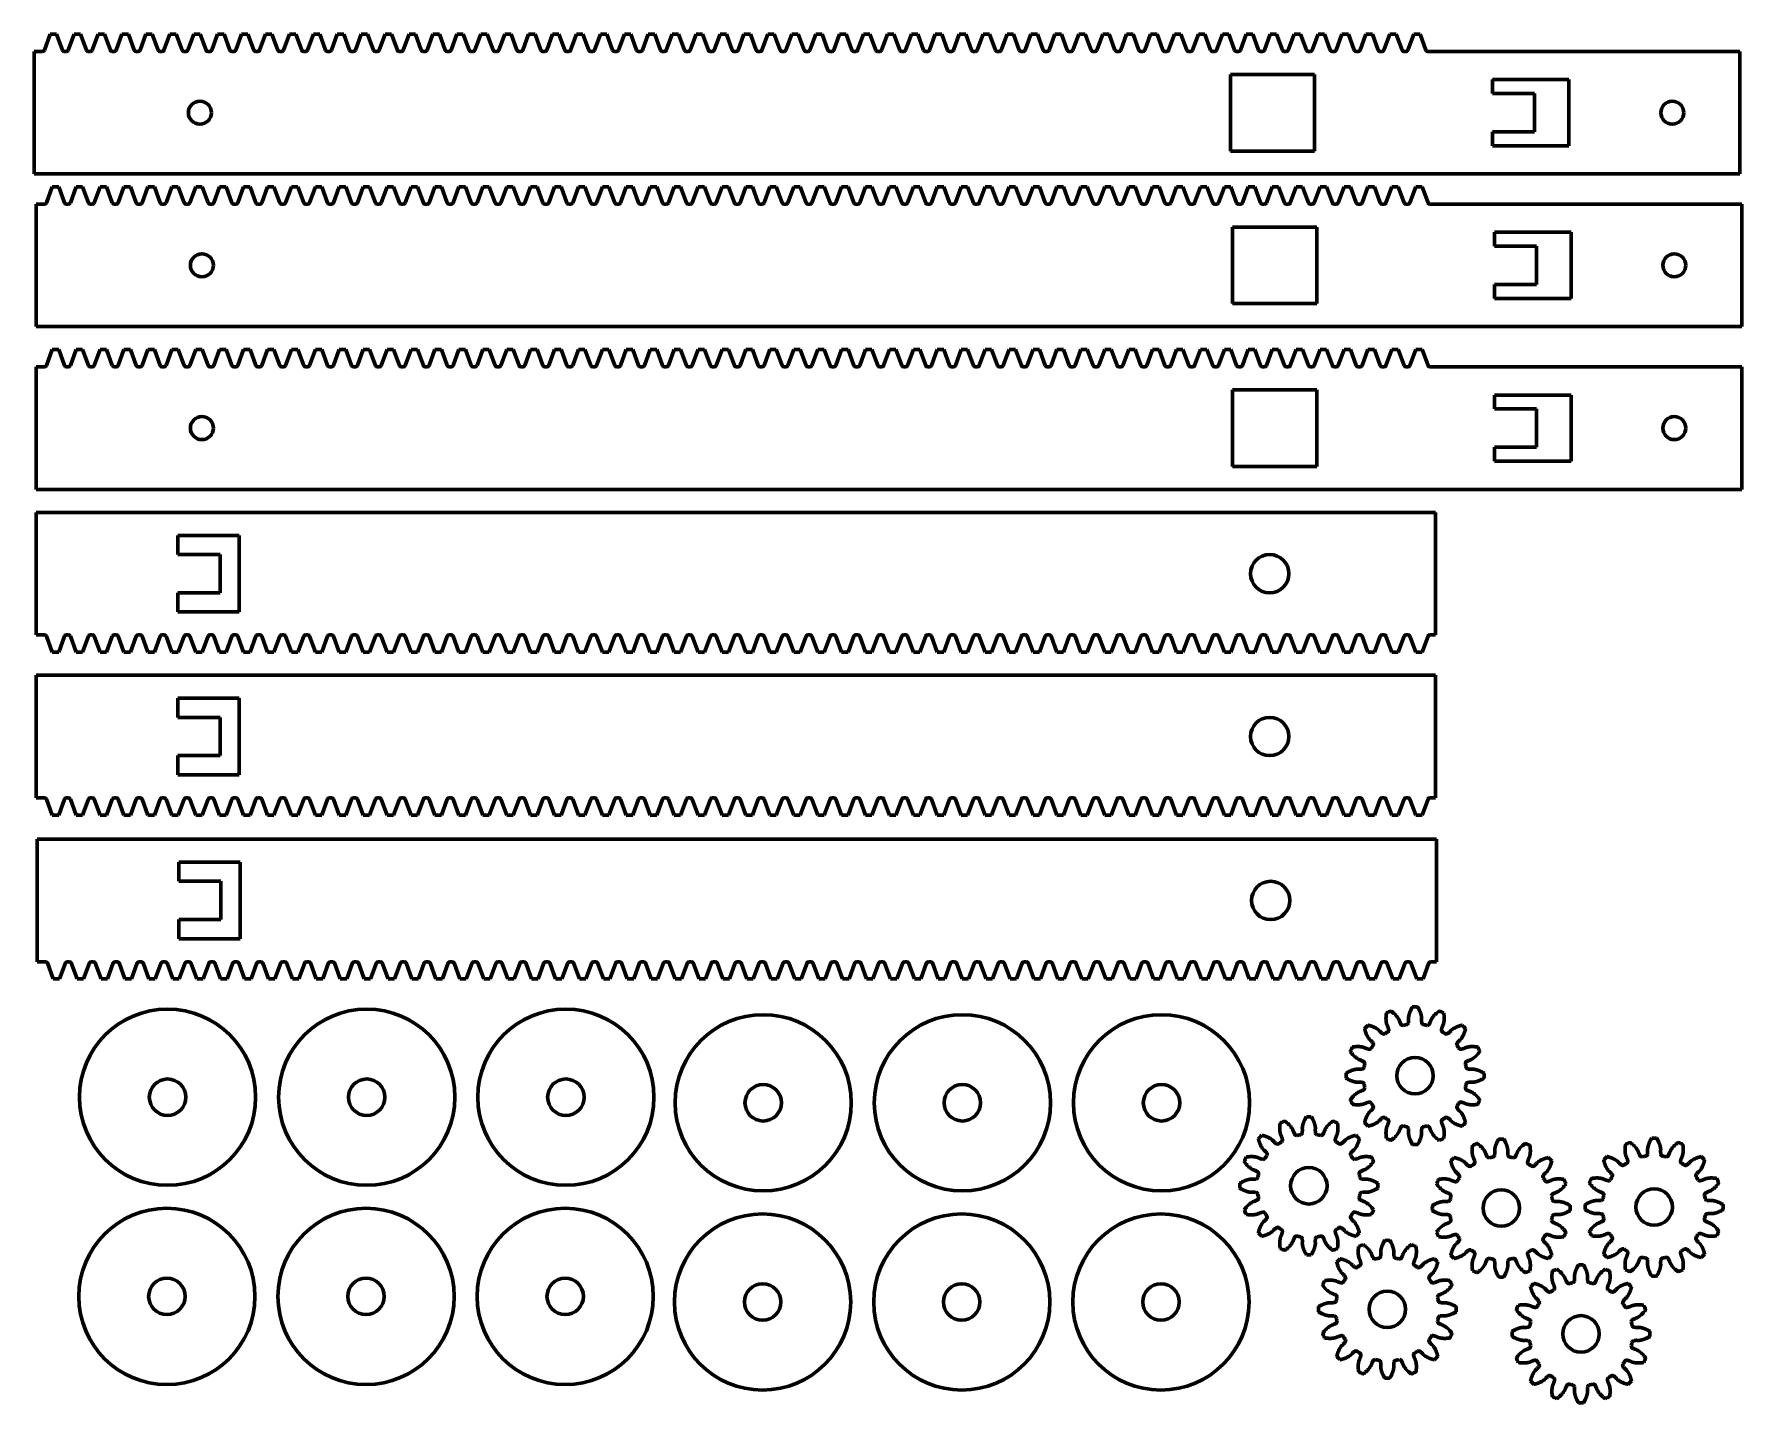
# Model space of a CAD drawing. Header units: millimetres. Extents: x 139 to 362, y 314 to 492.
import ezdxf

# ---------------------------------------------------------------- set-up
doc = ezdxf.new("R2010")
doc.units = ezdxf.units.MM
for name, color, linetype in [('Default', 7, 'Continuous'), ('RACK', 7, 'Continuous'), ('RACK_COUNTER_BAC', 7, 'Continuous'), ('RACK_PINION_-_CO', 7, 'Continuous'), ('RACK_PINION_SIDE', 7, 'Continuous')]:
    doc.layers.add(name, color=color, linetype=linetype)

# ---------------------------------------------------------------- blocks, each defined once
blk = doc.blocks.new('SE')
at = {"layer": 'RACK_COUNTER_BAC', "color": 7, "linetype": 'Continuous', "lineweight": 60}
for p, q in [((139.31, 429.78), (321.98, 429.78)), ((139.31, 413.78), (139.31, 429.78)), ((321.98, 429.78), (321.98, 413.78)), ((157.81, 426.78), (157.81, 424.28)), ((165.81, 426.78), (157.81, 426.78)), ((165.81, 416.78), (165.81, 426.78)), ((157.81, 424.28), (163.31, 424.28)), ((163.31, 424.28), (163.31, 419.28)), ((157.81, 419.28), (157.81, 416.78)), ((163.31, 419.28), (157.81, 419.28)), ((157.81, 416.78), (165.81, 416.78)), ((140.41, 413.78), (139.31, 413.78)), ((141.4, 411.53), (140.65, 413.62)), ((143.01, 413.62), (142.25, 411.53)), ((143.53, 413.78), (143.24, 413.78)), ((144.53, 411.53), (143.77, 413.62)), ((146.13, 413.62), (145.37, 411.53)), ((146.66, 413.78), (146.36, 413.78)), ((147.65, 411.53), (146.89, 413.62)), ((149.25, 413.62), (148.49, 411.53)), ((149.78, 413.78), (149.49, 413.78)), ((150.77, 411.53), (150.01, 413.62)), ((152.37, 413.62), (151.62, 411.53)), ((152.9, 413.78), (152.61, 413.78)), ((153.9, 411.53), (153.14, 413.62)), ((155.5, 413.62), (154.74, 411.53)), ((156.02, 413.78), (155.73, 413.78)), ((157.02, 411.53), (156.26, 413.62)), ((158.62, 413.62), (157.86, 411.53)), ((159.15, 413.78), (158.86, 413.78)), ((160.14, 411.53), (159.38, 413.62)), ((161.74, 413.62), (160.98, 411.53)), ((162.27, 413.78), (161.98, 413.78)), ((163.26, 411.53), (162.51, 413.62)), ((164.87, 413.62), (164.11, 411.53)), ((165.39, 413.78), (165.1, 413.78)), ((166.39, 411.53), (165.63, 413.62)), ((167.99, 413.62), (167.23, 411.53)), ((168.52, 413.78), (168.22, 413.78)), ((169.51, 411.53), (168.75, 413.62)), ((171.11, 413.62), (170.35, 411.53)), ((171.64, 413.78), (171.35, 413.78)), ((172.63, 411.53), (171.87, 413.62)), ((174.23, 413.62), (173.48, 411.53)), ((174.76, 413.78), (174.47, 413.78)), ((175.76, 411.53), (175, 413.62)), ((177.36, 413.62), (176.6, 411.53)), ((177.88, 413.78), (177.59, 413.78)), ((178.88, 411.53), (178.12, 413.62)), ((180.48, 413.62), (179.72, 411.53)), ((181.01, 413.78), (180.72, 413.78)), ((182, 411.53), (181.24, 413.62)), ((183.6, 413.62), (182.84, 411.53)), ((184.13, 413.78), (183.84, 413.78)), ((185.12, 411.53), (184.36, 413.62)), ((186.73, 413.62), (185.97, 411.53)), ((187.25, 413.78), (186.96, 413.78)), ((188.25, 411.53), (187.49, 413.62)), ((189.85, 413.62), (189.09, 411.53)), ((190.38, 413.78), (190.08, 413.78)), ((191.37, 411.53), (190.61, 413.62)), ((192.97, 413.62), (192.21, 411.53)), ((193.5, 413.78), (193.21, 413.78)), ((194.49, 411.53), (193.73, 413.62)), ((196.09, 413.62), (195.34, 411.53)), ((196.62, 413.78), (196.33, 413.78)), ((197.62, 411.53), (196.86, 413.62)), ((199.22, 413.62), (198.46, 411.53)), ((199.74, 413.78), (199.45, 413.78)), ((200.74, 411.53), (199.98, 413.62)), ((202.34, 413.62), (201.58, 411.53)), ((202.87, 413.78), (202.57, 413.78)), ((203.86, 411.53), (203.1, 413.62)), ((205.46, 413.62), (204.7, 411.53)), ((205.99, 413.78), (205.7, 413.78)), ((206.98, 411.53), (206.22, 413.62)), ((208.59, 413.62), (207.83, 411.53)), ((209.11, 413.78), (208.82, 413.78)), ((210.11, 411.53), (209.35, 413.62)), ((211.71, 413.62), (210.95, 411.53)), ((212.24, 413.78), (211.94, 413.78)), ((213.23, 411.53), (212.47, 413.62)), ((214.83, 413.62), (214.07, 411.53)), ((215.36, 413.78), (215.07, 413.78)), ((216.35, 411.53), (215.59, 413.62)), ((217.95, 413.62), (217.19, 411.53)), ((218.48, 413.78), (218.19, 413.78)), ((219.47, 411.53), (218.72, 413.62)), ((221.08, 413.62), (220.32, 411.53)), ((221.6, 413.78), (221.31, 413.78)), ((222.6, 411.53), (221.84, 413.62)), ((224.2, 413.62), (223.44, 411.53)), ((224.73, 413.78), (224.43, 413.78)), ((225.72, 411.53), (224.96, 413.62)), ((227.32, 413.62), (226.56, 411.53)), ((227.85, 413.78), (227.56, 413.78)), ((228.84, 411.53), (228.08, 413.62)), ((230.45, 413.62), (229.69, 411.53)), ((230.97, 413.78), (230.68, 413.78)), ((231.97, 411.53), (231.21, 413.62)), ((233.57, 413.62), (232.81, 411.53)), ((234.09, 413.78), (233.8, 413.78)), ((235.09, 411.53), (234.33, 413.62)), ((236.69, 413.62), (235.93, 411.53)), ((237.22, 413.78), (236.93, 413.78)), ((238.21, 411.53), (237.45, 413.62)), ((239.81, 413.62), (239.05, 411.53)), ((240.34, 413.78), (240.05, 413.78)), ((241.33, 411.53), (240.58, 413.62)), ((242.94, 413.62), (242.18, 411.53)), ((243.46, 413.78), (243.17, 413.78)), ((244.46, 411.53), (243.7, 413.62)), ((246.06, 413.62), (245.3, 411.53)), ((246.59, 413.78), (246.29, 413.78)), ((247.58, 411.53), (246.82, 413.62)), ((249.18, 413.62), (248.42, 411.53)), ((249.71, 413.78), (249.42, 413.78)), ((250.7, 411.53), (249.94, 413.62)), ((252.3, 413.62), (251.55, 411.53)), ((252.83, 413.78), (252.54, 413.78)), ((253.83, 411.53), (253.07, 413.62)), ((255.43, 413.62), (254.67, 411.53)), ((255.95, 413.78), (255.66, 413.78)), ((256.95, 411.53), (256.19, 413.62)), ((258.55, 413.62), (257.79, 411.53)), ((259.08, 413.78), (258.79, 413.78)), ((260.07, 411.53), (259.31, 413.62)), ((261.67, 413.62), (260.91, 411.53)), ((262.2, 413.78), (261.91, 413.78)), ((263.19, 411.53), (262.43, 413.62)), ((264.8, 413.62), (264.04, 411.53)), ((265.32, 413.78), (265.03, 413.78)), ((266.32, 411.53), (265.56, 413.62)), ((267.92, 413.62), (267.16, 411.53)), ((268.45, 413.78), (268.15, 413.78)), ((269.44, 411.53), (268.68, 413.62)), ((271.04, 413.62), (270.28, 411.53)), ((271.57, 413.78), (271.28, 413.78)), ((272.56, 411.53), (271.8, 413.62)), ((274.16, 413.62), (273.41, 411.53)), ((274.69, 413.78), (274.4, 413.78)), ((275.69, 411.53), (274.93, 413.62)), ((277.29, 413.62), (276.53, 411.53)), ((277.81, 413.78), (277.52, 413.78)), ((278.81, 411.53), (278.05, 413.62)), ((280.41, 413.62), (279.65, 411.53)), ((280.94, 413.78), (280.64, 413.78)), ((281.93, 411.53), (281.17, 413.62)), ((283.53, 413.62), (282.77, 411.53)), ((284.06, 413.78), (283.77, 413.78)), ((285.05, 411.53), (284.29, 413.62)), ((286.66, 413.62), (285.9, 411.53)), ((287.18, 413.78), (286.89, 413.78)), ((288.18, 411.53), (287.42, 413.62)), ((289.78, 413.62), (289.02, 411.53)), ((290.31, 413.78), (290.01, 413.78)), ((291.3, 411.53), (290.54, 413.62)), ((292.9, 413.62), (292.14, 411.53)), ((293.43, 413.78), (293.14, 413.78)), ((294.42, 411.53), (293.66, 413.62)), ((296.02, 413.62), (295.26, 411.53)), ((296.55, 413.78), (296.26, 413.78)), ((297.54, 411.53), (296.79, 413.62)), ((299.15, 413.62), (298.39, 411.53)), ((299.67, 413.78), (299.38, 413.78)), ((300.67, 411.53), (299.91, 413.62)), ((302.27, 413.62), (301.51, 411.53)), ((302.8, 413.78), (302.5, 413.78)), ((303.79, 411.53), (303.03, 413.62)), ((305.39, 413.62), (304.63, 411.53)), ((305.92, 413.78), (305.63, 413.78)), ((306.91, 411.53), (306.15, 413.62)), ((308.52, 413.62), (307.76, 411.53)), ((309.04, 413.78), (308.75, 413.78)), ((310.04, 411.53), (309.28, 413.62)), ((311.64, 413.62), (310.88, 411.53)), ((312.16, 413.78), (311.87, 413.78)), ((313.16, 411.53), (312.4, 413.62)), ((314.76, 413.62), (314, 411.53)), ((315.29, 413.78), (315, 413.78)), ((316.28, 411.53), (315.52, 413.62)), ((317.88, 413.62), (317.12, 411.53)), ((318.41, 413.78), (318.12, 413.78)), ((319.4, 411.53), (318.65, 413.62)), ((321.01, 413.62), (320.25, 411.53)), ((321.98, 413.78), (321.24, 413.78)), ((142.25, 411.53), (141.4, 411.53)), ((145.37, 411.53), (144.53, 411.53)), ((148.49, 411.53), (147.65, 411.53)), ((151.62, 411.53), (150.77, 411.53)), ((154.74, 411.53), (153.9, 411.53)), ((157.86, 411.53), (157.02, 411.53)), ((160.98, 411.53), (160.14, 411.53)), ((164.11, 411.53), (163.26, 411.53)), ((167.23, 411.53), (166.39, 411.53)), ((170.35, 411.53), (169.51, 411.53)), ((173.48, 411.53), (172.63, 411.53)), ((176.6, 411.53), (175.76, 411.53)), ((179.72, 411.53), (178.88, 411.53)), ((182.84, 411.53), (182, 411.53)), ((185.97, 411.53), (185.12, 411.53)), ((189.09, 411.53), (188.25, 411.53)), ((192.21, 411.53), (191.37, 411.53)), ((195.34, 411.53), (194.49, 411.53)), ((198.46, 411.53), (197.62, 411.53)), ((201.58, 411.53), (200.74, 411.53)), ((204.7, 411.53), (203.86, 411.53)), ((207.83, 411.53), (206.98, 411.53)), ((210.95, 411.53), (210.11, 411.53)), ((214.07, 411.53), (213.23, 411.53)), ((217.19, 411.53), (216.35, 411.53)), ((220.32, 411.53), (219.47, 411.53)), ((223.44, 411.53), (222.6, 411.53)), ((226.56, 411.53), (225.72, 411.53)), ((229.69, 411.53), (228.84, 411.53)), ((232.81, 411.53), (231.97, 411.53)), ((235.93, 411.53), (235.09, 411.53)), ((239.05, 411.53), (238.21, 411.53)), ((242.18, 411.53), (241.33, 411.53)), ((245.3, 411.53), (244.46, 411.53)), ((248.42, 411.53), (247.58, 411.53)), ((251.55, 411.53), (250.7, 411.53)), ((254.67, 411.53), (253.83, 411.53)), ((257.79, 411.53), (256.95, 411.53)), ((260.91, 411.53), (260.07, 411.53)), ((264.04, 411.53), (263.19, 411.53)), ((267.16, 411.53), (266.32, 411.53)), ((270.28, 411.53), (269.44, 411.53)), ((273.41, 411.53), (272.56, 411.53)), ((276.53, 411.53), (275.69, 411.53)), ((279.65, 411.53), (278.81, 411.53)), ((282.77, 411.53), (281.93, 411.53)), ((285.9, 411.53), (285.05, 411.53)), ((289.02, 411.53), (288.18, 411.53)), ((292.14, 411.53), (291.3, 411.53)), ((295.26, 411.53), (294.42, 411.53)), ((298.39, 411.53), (297.54, 411.53)), ((301.51, 411.53), (300.67, 411.53)), ((304.63, 411.53), (303.79, 411.53)), ((307.76, 411.53), (306.91, 411.53)), ((310.88, 411.53), (310.04, 411.53)), ((314, 411.53), (313.16, 411.53)), ((317.12, 411.53), (316.28, 411.53)), ((320.25, 411.53), (319.4, 411.53))]:
    blk.add_line(p, q, dxfattribs=at)
blk.add_circle((300.34, 421.78), 2.5, dxfattribs=at)
for centre, start, end in [((140.41, 413.53), 20, 90), ((143.24, 413.53), 90, 160), ((143.53, 413.53), 20, 90), ((146.36, 413.53), 90, 160), ((146.66, 413.53), 20, 90), ((149.49, 413.53), 90, 160), ((149.78, 413.53), 20, 90), ((152.61, 413.53), 90, 160), ((152.9, 413.53), 20, 90), ((155.73, 413.53), 90, 160), ((156.02, 413.53), 20, 90), ((158.86, 413.53), 90, 160), ((159.15, 413.53), 20, 90), ((161.98, 413.53), 90, 160), ((162.27, 413.53), 20, 90), ((165.1, 413.53), 90, 160), ((165.39, 413.53), 20, 90), ((168.22, 413.53), 90, 160), ((168.52, 413.53), 20, 90), ((171.35, 413.53), 90, 160), ((171.64, 413.53), 20, 90), ((174.47, 413.53), 90, 160), ((174.76, 413.53), 20, 90), ((177.59, 413.53), 90, 160), ((177.88, 413.53), 20, 90), ((180.72, 413.53), 90, 160), ((181.01, 413.53), 20, 90), ((183.84, 413.53), 90, 160), ((184.13, 413.53), 20, 90), ((186.96, 413.53), 90, 160), ((187.25, 413.53), 20, 90), ((190.08, 413.53), 90, 160), ((190.38, 413.53), 20, 90), ((193.21, 413.53), 90, 160), ((193.5, 413.53), 20, 90), ((196.33, 413.53), 90, 160), ((196.62, 413.53), 20, 90), ((199.45, 413.53), 90, 160), ((199.74, 413.53), 20, 90), ((202.57, 413.53), 90, 160), ((202.87, 413.53), 20, 90), ((205.7, 413.53), 90, 160), ((205.99, 413.53), 20, 90), ((208.82, 413.53), 90, 160), ((209.11, 413.53), 20, 90), ((211.94, 413.53), 90, 160), ((212.24, 413.53), 20, 90), ((215.07, 413.53), 90, 160), ((215.36, 413.53), 20, 90), ((218.19, 413.53), 90, 160), ((218.48, 413.53), 20, 90), ((221.31, 413.53), 90, 160), ((221.6, 413.53), 20, 90), ((224.43, 413.53), 90, 160), ((224.73, 413.53), 20, 90), ((227.56, 413.53), 90, 160), ((227.85, 413.53), 20, 90), ((230.68, 413.53), 90, 160), ((230.97, 413.53), 20, 90), ((233.8, 413.53), 90, 160), ((234.09, 413.53), 20, 90), ((236.93, 413.53), 90, 160), ((237.22, 413.53), 20, 90), ((240.05, 413.53), 90, 160), ((240.34, 413.53), 20, 90), ((243.17, 413.53), 90, 160), ((243.46, 413.53), 20, 90), ((246.29, 413.53), 90, 160), ((246.59, 413.53), 20, 90), ((249.42, 413.53), 90, 160), ((249.71, 413.53), 20, 90), ((252.54, 413.53), 90, 160), ((252.83, 413.53), 20, 90), ((255.66, 413.53), 90, 160), ((255.95, 413.53), 20, 90), ((258.79, 413.53), 90, 160), ((259.08, 413.53), 20, 90), ((261.91, 413.53), 90, 160), ((262.2, 413.53), 20, 90), ((265.03, 413.53), 90, 160), ((265.32, 413.53), 20, 90), ((268.15, 413.53), 90, 160), ((268.45, 413.53), 20, 90), ((271.28, 413.53), 90, 160), ((271.57, 413.53), 20, 90), ((274.4, 413.53), 90, 160), ((274.69, 413.53), 20, 90), ((277.52, 413.53), 90, 160), ((277.81, 413.53), 20, 90), ((280.64, 413.53), 90, 160), ((280.94, 413.53), 20, 90), ((283.77, 413.53), 90, 160), ((284.06, 413.53), 20, 90), ((286.89, 413.53), 90, 160), ((287.18, 413.53), 20, 90), ((290.01, 413.53), 90, 160), ((290.31, 413.53), 20, 90), ((293.14, 413.53), 90, 160), ((293.43, 413.53), 20, 90), ((296.26, 413.53), 90, 160), ((296.55, 413.53), 20, 90), ((299.38, 413.53), 90, 160), ((299.67, 413.53), 20, 90), ((302.5, 413.53), 90, 160), ((302.8, 413.53), 20, 90), ((305.63, 413.53), 90, 160), ((305.92, 413.53), 20, 90), ((308.75, 413.53), 90, 160), ((309.04, 413.53), 20, 90), ((311.87, 413.53), 90, 160), ((312.16, 413.53), 20, 90), ((315, 413.53), 90, 160), ((315.29, 413.53), 20, 90), ((318.12, 413.53), 90, 160), ((318.41, 413.53), 20, 90), ((321.24, 413.53), 90, 160)]:
    blk.add_arc(centre, 0.25, start, end, dxfattribs=at)
blk = doc.blocks.new('SE1')
at = {"layer": 'RACK', "color": 7, "linetype": 'Continuous', "lineweight": 60}
for p, q in [((141.4, 451.03), (140.65, 448.95)), ((142.25, 451.03), (141.4, 451.03)), ((143.01, 448.95), (142.25, 451.03)), ((144.53, 451.03), (143.77, 448.95)), ((145.37, 451.03), (144.53, 451.03)), ((146.13, 448.95), (145.37, 451.03)), ((147.65, 451.03), (146.89, 448.95)), ((148.49, 451.03), (147.65, 451.03)), ((149.25, 448.95), (148.49, 451.03)), ((150.77, 451.03), (150.01, 448.95)), ((151.62, 451.03), (150.77, 451.03)), ((152.37, 448.95), (151.62, 451.03)), ((153.9, 451.03), (153.14, 448.95)), ((154.74, 451.03), (153.9, 451.03)), ((155.5, 448.95), (154.74, 451.03)), ((157.02, 451.03), (156.26, 448.95)), ((157.86, 451.03), (157.02, 451.03)), ((158.62, 448.95), (157.86, 451.03)), ((160.14, 451.03), (159.38, 448.95)), ((160.98, 451.03), (160.14, 451.03)), ((161.74, 448.95), (160.98, 451.03)), ((163.26, 451.03), (162.51, 448.95)), ((164.11, 451.03), (163.26, 451.03)), ((164.87, 448.95), (164.11, 451.03)), ((166.39, 451.03), (165.63, 448.95)), ((167.23, 451.03), (166.39, 451.03)), ((167.99, 448.95), (167.23, 451.03)), ((169.51, 451.03), (168.75, 448.95)), ((170.35, 451.03), (169.51, 451.03)), ((171.11, 448.95), (170.35, 451.03)), ((172.63, 451.03), (171.87, 448.95)), ((173.48, 451.03), (172.63, 451.03)), ((174.23, 448.95), (173.48, 451.03)), ((175.76, 451.03), (175, 448.95)), ((176.6, 451.03), (175.76, 451.03)), ((177.36, 448.95), (176.6, 451.03)), ((178.88, 451.03), (178.12, 448.95)), ((179.72, 451.03), (178.88, 451.03)), ((180.48, 448.95), (179.72, 451.03)), ((182, 451.03), (181.24, 448.95)), ((182.84, 451.03), (182, 451.03)), ((183.6, 448.95), (182.84, 451.03)), ((185.12, 451.03), (184.36, 448.95)), ((185.97, 451.03), (185.12, 451.03)), ((186.73, 448.95), (185.97, 451.03)), ((188.25, 451.03), (187.49, 448.95)), ((189.09, 451.03), (188.25, 451.03)), ((189.85, 448.95), (189.09, 451.03)), ((191.37, 451.03), (190.61, 448.95)), ((192.21, 451.03), (191.37, 451.03)), ((192.97, 448.95), (192.21, 451.03)), ((194.49, 451.03), (193.73, 448.95)), ((195.34, 451.03), (194.49, 451.03)), ((196.09, 448.95), (195.34, 451.03)), ((197.62, 451.03), (196.86, 448.95)), ((198.46, 451.03), (197.62, 451.03)), ((199.22, 448.95), (198.46, 451.03)), ((200.74, 451.03), (199.98, 448.95)), ((201.58, 451.03), (200.74, 451.03)), ((202.34, 448.95), (201.58, 451.03)), ((203.86, 451.03), (203.1, 448.95)), ((204.7, 451.03), (203.86, 451.03)), ((205.46, 448.95), (204.7, 451.03)), ((206.98, 451.03), (206.22, 448.95)), ((207.83, 451.03), (206.98, 451.03)), ((208.59, 448.95), (207.83, 451.03)), ((210.11, 451.03), (209.35, 448.95)), ((210.95, 451.03), (210.11, 451.03)), ((211.71, 448.95), (210.95, 451.03)), ((213.23, 451.03), (212.47, 448.95)), ((214.07, 451.03), (213.23, 451.03)), ((214.83, 448.95), (214.07, 451.03)), ((216.35, 451.03), (215.59, 448.95)), ((217.19, 451.03), (216.35, 451.03)), ((217.95, 448.95), (217.19, 451.03)), ((219.47, 451.03), (218.72, 448.95)), ((220.32, 451.03), (219.47, 451.03)), ((221.08, 448.95), (220.32, 451.03)), ((222.6, 451.03), (221.84, 448.95)), ((223.44, 451.03), (222.6, 451.03)), ((224.2, 448.95), (223.44, 451.03)), ((225.72, 451.03), (224.96, 448.95)), ((226.56, 451.03), (225.72, 451.03)), ((227.32, 448.95), (226.56, 451.03)), ((228.84, 451.03), (228.08, 448.95)), ((229.69, 451.03), (228.84, 451.03)), ((230.45, 448.95), (229.69, 451.03)), ((231.97, 451.03), (231.21, 448.95)), ((232.81, 451.03), (231.97, 451.03)), ((233.57, 448.95), (232.81, 451.03)), ((235.09, 451.03), (234.33, 448.95)), ((235.93, 451.03), (235.09, 451.03)), ((236.69, 448.95), (235.93, 451.03)), ((238.21, 451.03), (237.45, 448.95)), ((239.05, 451.03), (238.21, 451.03)), ((239.81, 448.95), (239.05, 451.03)), ((241.33, 451.03), (240.58, 448.95)), ((242.18, 451.03), (241.33, 451.03)), ((242.94, 448.95), (242.18, 451.03)), ((244.46, 451.03), (243.7, 448.95)), ((245.3, 451.03), (244.46, 451.03)), ((246.06, 448.95), (245.3, 451.03)), ((247.58, 451.03), (246.82, 448.95)), ((248.42, 451.03), (247.58, 451.03)), ((249.18, 448.95), (248.42, 451.03)), ((250.7, 451.03), (249.94, 448.95)), ((251.55, 451.03), (250.7, 451.03)), ((252.3, 448.95), (251.55, 451.03)), ((253.83, 451.03), (253.07, 448.95)), ((254.67, 451.03), (253.83, 451.03)), ((255.43, 448.95), (254.67, 451.03)), ((256.95, 451.03), (256.19, 448.95)), ((257.79, 451.03), (256.95, 451.03)), ((258.55, 448.95), (257.79, 451.03)), ((260.07, 451.03), (259.31, 448.95)), ((260.91, 451.03), (260.07, 451.03)), ((261.67, 448.95), (260.91, 451.03)), ((263.19, 451.03), (262.43, 448.95)), ((264.04, 451.03), (263.19, 451.03)), ((264.8, 448.95), (264.04, 451.03)), ((266.32, 451.03), (265.56, 448.95)), ((267.16, 451.03), (266.32, 451.03)), ((267.92, 448.95), (267.16, 451.03)), ((269.44, 451.03), (268.68, 448.95)), ((270.28, 451.03), (269.44, 451.03)), ((271.04, 448.95), (270.28, 451.03)), ((272.56, 451.03), (271.8, 448.95)), ((273.41, 451.03), (272.56, 451.03)), ((274.16, 448.95), (273.41, 451.03)), ((275.69, 451.03), (274.93, 448.95)), ((276.53, 451.03), (275.69, 451.03)), ((277.29, 448.95), (276.53, 451.03)), ((278.81, 451.03), (278.05, 448.95)), ((279.65, 451.03), (278.81, 451.03)), ((280.41, 448.95), (279.65, 451.03)), ((281.93, 451.03), (281.17, 448.95)), ((282.77, 451.03), (281.93, 451.03)), ((283.53, 448.95), (282.77, 451.03)), ((285.05, 451.03), (284.29, 448.95)), ((285.9, 451.03), (285.05, 451.03)), ((286.66, 448.95), (285.9, 451.03)), ((288.18, 451.03), (287.42, 448.95)), ((289.02, 451.03), (288.18, 451.03)), ((289.78, 448.95), (289.02, 451.03)), ((291.3, 451.03), (290.54, 448.95)), ((292.14, 451.03), (291.3, 451.03)), ((292.9, 448.95), (292.14, 451.03)), ((294.42, 451.03), (293.66, 448.95)), ((295.26, 451.03), (294.42, 451.03)), ((296.02, 448.95), (295.26, 451.03)), ((297.54, 451.03), (296.79, 448.95)), ((298.39, 451.03), (297.54, 451.03)), ((299.15, 448.95), (298.39, 451.03)), ((300.67, 451.03), (299.91, 448.95)), ((301.51, 451.03), (300.67, 451.03)), ((302.27, 448.95), (301.51, 451.03)), ((303.79, 451.03), (303.03, 448.95)), ((304.63, 451.03), (303.79, 451.03)), ((305.39, 448.95), (304.63, 451.03)), ((306.91, 451.03), (306.15, 448.95)), ((307.76, 451.03), (306.91, 451.03)), ((308.52, 448.95), (307.76, 451.03)), ((310.04, 451.03), (309.28, 448.95)), ((310.88, 451.03), (310.04, 451.03)), ((311.64, 448.95), (310.88, 451.03)), ((313.16, 451.03), (312.4, 448.95)), ((314, 451.03), (313.16, 451.03)), ((314.76, 448.95), (314, 451.03)), ((316.28, 451.03), (315.52, 448.95)), ((317.12, 451.03), (316.28, 451.03)), ((317.88, 448.95), (317.12, 451.03)), ((319.4, 451.03), (318.65, 448.95)), ((320.25, 451.03), (319.4, 451.03)), ((321.01, 448.95), (320.25, 451.03)), ((140.41, 448.78), (139.31, 448.78)), ((139.31, 448.78), (139.31, 432.78)), ((143.53, 448.78), (143.24, 448.78)), ((146.66, 448.78), (146.36, 448.78)), ((149.78, 448.78), (149.49, 448.78)), ((152.9, 448.78), (152.61, 448.78)), ((156.02, 448.78), (155.73, 448.78)), ((159.15, 448.78), (158.86, 448.78)), ((162.27, 448.78), (161.98, 448.78)), ((165.39, 448.78), (165.1, 448.78)), ((168.52, 448.78), (168.22, 448.78)), ((171.64, 448.78), (171.35, 448.78)), ((174.76, 448.78), (174.47, 448.78)), ((177.88, 448.78), (177.59, 448.78)), ((181.01, 448.78), (180.72, 448.78)), ((184.13, 448.78), (183.84, 448.78)), ((187.25, 448.78), (186.96, 448.78)), ((190.38, 448.78), (190.08, 448.78)), ((193.5, 448.78), (193.21, 448.78)), ((196.62, 448.78), (196.33, 448.78)), ((199.74, 448.78), (199.45, 448.78)), ((202.87, 448.78), (202.57, 448.78)), ((205.99, 448.78), (205.7, 448.78)), ((209.11, 448.78), (208.82, 448.78)), ((212.24, 448.78), (211.94, 448.78)), ((215.36, 448.78), (215.07, 448.78)), ((218.48, 448.78), (218.19, 448.78)), ((221.6, 448.78), (221.31, 448.78)), ((224.73, 448.78), (224.43, 448.78)), ((227.85, 448.78), (227.56, 448.78)), ((230.97, 448.78), (230.68, 448.78)), ((234.09, 448.78), (233.8, 448.78)), ((237.22, 448.78), (236.93, 448.78)), ((240.34, 448.78), (240.05, 448.78)), ((243.46, 448.78), (243.17, 448.78)), ((246.59, 448.78), (246.29, 448.78)), ((249.71, 448.78), (249.42, 448.78)), ((252.83, 448.78), (252.54, 448.78)), ((255.95, 448.78), (255.66, 448.78)), ((259.08, 448.78), (258.79, 448.78)), ((262.2, 448.78), (261.91, 448.78)), ((265.32, 448.78), (265.03, 448.78)), ((268.45, 448.78), (268.15, 448.78)), ((271.57, 448.78), (271.28, 448.78)), ((274.69, 448.78), (274.4, 448.78)), ((277.81, 448.78), (277.52, 448.78)), ((280.94, 448.78), (280.64, 448.78)), ((284.06, 448.78), (283.77, 448.78)), ((287.18, 448.78), (286.89, 448.78)), ((290.31, 448.78), (290.01, 448.78)), ((293.43, 448.78), (293.14, 448.78)), ((296.55, 448.78), (296.26, 448.78)), ((299.67, 448.78), (299.38, 448.78)), ((302.8, 448.78), (302.5, 448.78)), ((305.92, 448.78), (305.63, 448.78)), ((309.04, 448.78), (308.75, 448.78)), ((312.16, 448.78), (311.87, 448.78)), ((315.29, 448.78), (315, 448.78)), ((318.41, 448.78), (318.12, 448.78)), ((361.98, 448.78), (321.24, 448.78)), ((361.98, 432.78), (361.98, 448.78)), ((306.48, 445.78), (295.48, 445.78)), ((295.48, 445.78), (295.48, 435.78)), ((306.48, 435.78), (306.48, 445.78)), ((329.68, 443.28), (329.68, 445.1)), ((329.68, 445.1), (339.68, 445.1)), ((339.68, 445.1), (339.68, 436.46)), ((335.18, 443.28), (329.68, 443.28)), ((335.18, 438.28), (335.18, 443.28)), ((329.68, 436.46), (329.68, 438.28)), ((329.68, 438.28), (335.18, 438.28)), ((295.48, 435.78), (306.48, 435.78)), ((339.68, 436.46), (329.68, 436.46)), ((139.31, 432.78), (361.98, 432.78))]:
    blk.add_line(p, q, dxfattribs=at)
for centre in [(160.94, 440.78), (353.16, 440.78)]:
    blk.add_circle(centre, 1.5, dxfattribs=at)
for centre, start, end in [((140.41, 449.03), 270, 340), ((143.24, 449.03), 200, 270), ((143.53, 449.03), 270, 340), ((146.36, 449.03), 200, 270), ((146.66, 449.03), 270, 340), ((149.49, 449.03), 200, 270), ((149.78, 449.03), 270, 340), ((152.61, 449.03), 200, 270), ((152.9, 449.03), 270, 340), ((155.73, 449.03), 200, 270), ((156.02, 449.03), 270, 340), ((158.86, 449.03), 200, 270), ((159.15, 449.03), 270, 340), ((161.98, 449.03), 200, 270), ((162.27, 449.03), 270, 340), ((165.1, 449.03), 200, 270), ((165.39, 449.03), 270, 340), ((168.22, 449.03), 200, 270), ((168.52, 449.03), 270, 340), ((171.35, 449.03), 200, 270), ((171.64, 449.03), 270, 340), ((174.47, 449.03), 200, 270), ((174.76, 449.03), 270, 340), ((177.59, 449.03), 200, 270), ((177.88, 449.03), 270, 340), ((180.72, 449.03), 200, 270), ((181.01, 449.03), 270, 340), ((183.84, 449.03), 200, 270), ((184.13, 449.03), 270, 340), ((186.96, 449.03), 200, 270), ((187.25, 449.03), 270, 340), ((190.08, 449.03), 200, 270), ((190.38, 449.03), 270, 340), ((193.21, 449.03), 200, 270), ((193.5, 449.03), 270, 340), ((196.33, 449.03), 200, 270), ((196.62, 449.03), 270, 340), ((199.45, 449.03), 200, 270), ((199.74, 449.03), 270, 340), ((202.57, 449.03), 200, 270), ((202.87, 449.03), 270, 340), ((205.7, 449.03), 200, 270), ((205.99, 449.03), 270, 340), ((208.82, 449.03), 200, 270), ((209.11, 449.03), 270, 340), ((211.94, 449.03), 200, 270), ((212.24, 449.03), 270, 340), ((215.07, 449.03), 200, 270), ((215.36, 449.03), 270, 340), ((218.19, 449.03), 200, 270), ((218.48, 449.03), 270, 340), ((221.31, 449.03), 200, 270), ((221.6, 449.03), 270, 340), ((224.43, 449.03), 200, 270), ((224.73, 449.03), 270, 340), ((227.56, 449.03), 200, 270), ((227.85, 449.03), 270, 340), ((230.68, 449.03), 200, 270), ((230.97, 449.03), 270, 340), ((233.8, 449.03), 200, 270), ((234.09, 449.03), 270, 340), ((236.93, 449.03), 200, 270), ((237.22, 449.03), 270, 340), ((240.05, 449.03), 200, 270), ((240.34, 449.03), 270, 340), ((243.17, 449.03), 200, 270), ((243.46, 449.03), 270, 340), ((246.29, 449.03), 200, 270), ((246.59, 449.03), 270, 340), ((249.42, 449.03), 200, 270), ((249.71, 449.03), 270, 340), ((252.54, 449.03), 200, 270), ((252.83, 449.03), 270, 340), ((255.66, 449.03), 200, 270), ((255.95, 449.03), 270, 340), ((258.79, 449.03), 200, 270), ((259.08, 449.03), 270, 340), ((261.91, 449.03), 200, 270), ((262.2, 449.03), 270, 340), ((265.03, 449.03), 200, 270), ((265.32, 449.03), 270, 340), ((268.15, 449.03), 200, 270), ((268.45, 449.03), 270, 340), ((271.28, 449.03), 200, 270), ((271.57, 449.03), 270, 340), ((274.4, 449.03), 200, 270), ((274.69, 449.03), 270, 340), ((277.52, 449.03), 200, 270), ((277.81, 449.03), 270, 340), ((280.64, 449.03), 200, 270), ((280.94, 449.03), 270, 340), ((283.77, 449.03), 200, 270), ((284.06, 449.03), 270, 340), ((286.89, 449.03), 200, 270), ((287.18, 449.03), 270, 340), ((290.01, 449.03), 200, 270), ((290.31, 449.03), 270, 340), ((293.14, 449.03), 200, 270), ((293.43, 449.03), 270, 340), ((296.26, 449.03), 200, 270), ((296.55, 449.03), 270, 340), ((299.38, 449.03), 200, 270), ((299.67, 449.03), 270, 340), ((302.5, 449.03), 200, 270), ((302.8, 449.03), 270, 340), ((305.63, 449.03), 200, 270), ((305.92, 449.03), 270, 340), ((308.75, 449.03), 200, 270), ((309.04, 449.03), 270, 340), ((311.87, 449.03), 200, 270), ((312.16, 449.03), 270, 340), ((315, 449.03), 200, 270), ((315.29, 449.03), 270, 340), ((318.12, 449.03), 200, 270), ((318.41, 449.03), 270, 340), ((321.24, 449.03), 200, 270)]:
    blk.add_arc(centre, 0.25, start, end, dxfattribs=at)
blk = doc.blocks.new('SE2')
at = {"layer": 'RACK_COUNTER_BAC', "color": 7, "linetype": 'Continuous', "lineweight": 60}
for p, q in [((139.31, 408.53), (321.98, 408.53)), ((139.31, 392.53), (139.31, 408.53)), ((321.98, 408.53), (321.98, 392.53)), ((157.81, 405.53), (157.81, 403.03)), ((165.81, 405.53), (157.81, 405.53)), ((165.81, 395.53), (165.81, 405.53)), ((157.81, 403.03), (163.31, 403.03)), ((163.31, 403.03), (163.31, 398.03)), ((157.81, 398.03), (157.81, 395.53)), ((163.31, 398.03), (157.81, 398.03)), ((157.81, 395.53), (165.81, 395.53)), ((140.41, 392.53), (139.31, 392.53)), ((141.4, 390.28), (140.65, 392.37)), ((143.01, 392.37), (142.25, 390.28)), ((143.53, 392.53), (143.24, 392.53)), ((144.53, 390.28), (143.77, 392.37)), ((146.13, 392.37), (145.37, 390.28)), ((146.66, 392.53), (146.36, 392.53)), ((147.65, 390.28), (146.89, 392.37)), ((149.25, 392.37), (148.49, 390.28)), ((149.78, 392.53), (149.49, 392.53)), ((150.77, 390.28), (150.01, 392.37)), ((152.37, 392.37), (151.62, 390.28)), ((152.9, 392.53), (152.61, 392.53)), ((153.9, 390.28), (153.14, 392.37)), ((155.5, 392.37), (154.74, 390.28)), ((156.02, 392.53), (155.73, 392.53)), ((157.02, 390.28), (156.26, 392.37)), ((158.62, 392.37), (157.86, 390.28)), ((159.15, 392.53), (158.86, 392.53)), ((160.14, 390.28), (159.38, 392.37)), ((161.74, 392.37), (160.98, 390.28)), ((162.27, 392.53), (161.98, 392.53)), ((163.26, 390.28), (162.51, 392.37)), ((164.87, 392.37), (164.11, 390.28)), ((165.39, 392.53), (165.1, 392.53)), ((166.39, 390.28), (165.63, 392.37)), ((167.99, 392.37), (167.23, 390.28)), ((168.52, 392.53), (168.22, 392.53)), ((169.51, 390.28), (168.75, 392.37)), ((171.11, 392.37), (170.35, 390.28)), ((171.64, 392.53), (171.35, 392.53)), ((172.63, 390.28), (171.87, 392.37)), ((174.23, 392.37), (173.48, 390.28)), ((174.76, 392.53), (174.47, 392.53)), ((175.76, 390.28), (175, 392.37)), ((177.36, 392.37), (176.6, 390.28)), ((177.88, 392.53), (177.59, 392.53)), ((178.88, 390.28), (178.12, 392.37)), ((180.48, 392.37), (179.72, 390.28)), ((181.01, 392.53), (180.72, 392.53)), ((182, 390.28), (181.24, 392.37)), ((183.6, 392.37), (182.84, 390.28)), ((184.13, 392.53), (183.84, 392.53)), ((185.12, 390.28), (184.36, 392.37)), ((186.73, 392.37), (185.97, 390.28)), ((187.25, 392.53), (186.96, 392.53)), ((188.25, 390.28), (187.49, 392.37)), ((189.85, 392.37), (189.09, 390.28)), ((190.38, 392.53), (190.08, 392.53)), ((191.37, 390.28), (190.61, 392.37)), ((192.97, 392.37), (192.21, 390.28)), ((193.5, 392.53), (193.21, 392.53)), ((194.49, 390.28), (193.73, 392.37)), ((196.09, 392.37), (195.34, 390.28)), ((196.62, 392.53), (196.33, 392.53)), ((197.62, 390.28), (196.86, 392.37)), ((199.22, 392.37), (198.46, 390.28)), ((199.74, 392.53), (199.45, 392.53)), ((200.74, 390.28), (199.98, 392.37)), ((202.34, 392.37), (201.58, 390.28)), ((202.87, 392.53), (202.57, 392.53)), ((203.86, 390.28), (203.1, 392.37)), ((205.46, 392.37), (204.7, 390.28)), ((205.99, 392.53), (205.7, 392.53)), ((206.98, 390.28), (206.22, 392.37)), ((208.59, 392.37), (207.83, 390.28)), ((209.11, 392.53), (208.82, 392.53)), ((210.11, 390.28), (209.35, 392.37)), ((211.71, 392.37), (210.95, 390.28)), ((212.24, 392.53), (211.94, 392.53)), ((213.23, 390.28), (212.47, 392.37)), ((214.83, 392.37), (214.07, 390.28)), ((215.36, 392.53), (215.07, 392.53)), ((216.35, 390.28), (215.59, 392.37)), ((217.95, 392.37), (217.19, 390.28)), ((218.48, 392.53), (218.19, 392.53)), ((219.47, 390.28), (218.72, 392.37)), ((221.08, 392.37), (220.32, 390.28)), ((221.6, 392.53), (221.31, 392.53)), ((222.6, 390.28), (221.84, 392.37)), ((224.2, 392.37), (223.44, 390.28)), ((224.73, 392.53), (224.43, 392.53)), ((225.72, 390.28), (224.96, 392.37)), ((227.32, 392.37), (226.56, 390.28)), ((227.85, 392.53), (227.56, 392.53)), ((228.84, 390.28), (228.08, 392.37)), ((230.45, 392.37), (229.69, 390.28)), ((230.97, 392.53), (230.68, 392.53)), ((231.97, 390.28), (231.21, 392.37)), ((233.57, 392.37), (232.81, 390.28)), ((234.09, 392.53), (233.8, 392.53)), ((235.09, 390.28), (234.33, 392.37)), ((236.69, 392.37), (235.93, 390.28)), ((237.22, 392.53), (236.93, 392.53)), ((238.21, 390.28), (237.45, 392.37)), ((239.81, 392.37), (239.05, 390.28)), ((240.34, 392.53), (240.05, 392.53)), ((241.33, 390.28), (240.58, 392.37)), ((242.94, 392.37), (242.18, 390.28)), ((243.46, 392.53), (243.17, 392.53)), ((244.46, 390.28), (243.7, 392.37)), ((246.06, 392.37), (245.3, 390.28)), ((246.59, 392.53), (246.29, 392.53)), ((247.58, 390.28), (246.82, 392.37)), ((249.18, 392.37), (248.42, 390.28)), ((249.71, 392.53), (249.42, 392.53)), ((250.7, 390.28), (249.94, 392.37)), ((252.3, 392.37), (251.55, 390.28)), ((252.83, 392.53), (252.54, 392.53)), ((253.83, 390.28), (253.07, 392.37)), ((255.43, 392.37), (254.67, 390.28)), ((255.95, 392.53), (255.66, 392.53)), ((256.95, 390.28), (256.19, 392.37)), ((258.55, 392.37), (257.79, 390.28)), ((259.08, 392.53), (258.79, 392.53)), ((260.07, 390.28), (259.31, 392.37)), ((261.67, 392.37), (260.91, 390.28)), ((262.2, 392.53), (261.91, 392.53)), ((263.19, 390.28), (262.43, 392.37)), ((264.8, 392.37), (264.04, 390.28)), ((265.32, 392.53), (265.03, 392.53)), ((266.32, 390.28), (265.56, 392.37)), ((267.92, 392.37), (267.16, 390.28)), ((268.45, 392.53), (268.15, 392.53)), ((269.44, 390.28), (268.68, 392.37)), ((271.04, 392.37), (270.28, 390.28)), ((271.57, 392.53), (271.28, 392.53)), ((272.56, 390.28), (271.8, 392.37)), ((274.16, 392.37), (273.41, 390.28)), ((274.69, 392.53), (274.4, 392.53)), ((275.69, 390.28), (274.93, 392.37)), ((277.29, 392.37), (276.53, 390.28)), ((277.81, 392.53), (277.52, 392.53)), ((278.81, 390.28), (278.05, 392.37)), ((280.41, 392.37), (279.65, 390.28)), ((280.94, 392.53), (280.64, 392.53)), ((281.93, 390.28), (281.17, 392.37)), ((283.53, 392.37), (282.77, 390.28)), ((284.06, 392.53), (283.77, 392.53)), ((285.05, 390.28), (284.29, 392.37)), ((286.66, 392.37), (285.9, 390.28)), ((287.18, 392.53), (286.89, 392.53)), ((288.18, 390.28), (287.42, 392.37)), ((289.78, 392.37), (289.02, 390.28)), ((290.31, 392.53), (290.01, 392.53)), ((291.3, 390.28), (290.54, 392.37)), ((292.9, 392.37), (292.14, 390.28)), ((293.43, 392.53), (293.14, 392.53)), ((294.42, 390.28), (293.66, 392.37)), ((296.02, 392.37), (295.26, 390.28)), ((296.55, 392.53), (296.26, 392.53)), ((297.54, 390.28), (296.79, 392.37)), ((299.15, 392.37), (298.39, 390.28)), ((299.67, 392.53), (299.38, 392.53)), ((300.67, 390.28), (299.91, 392.37)), ((302.27, 392.37), (301.51, 390.28)), ((302.8, 392.53), (302.5, 392.53)), ((303.79, 390.28), (303.03, 392.37)), ((305.39, 392.37), (304.63, 390.28)), ((305.92, 392.53), (305.63, 392.53)), ((306.91, 390.28), (306.15, 392.37)), ((308.52, 392.37), (307.76, 390.28)), ((309.04, 392.53), (308.75, 392.53)), ((310.04, 390.28), (309.28, 392.37)), ((311.64, 392.37), (310.88, 390.28)), ((312.16, 392.53), (311.87, 392.53)), ((313.16, 390.28), (312.4, 392.37)), ((314.76, 392.37), (314, 390.28)), ((315.29, 392.53), (315, 392.53)), ((316.28, 390.28), (315.52, 392.37)), ((317.88, 392.37), (317.12, 390.28)), ((318.41, 392.53), (318.12, 392.53)), ((319.4, 390.28), (318.65, 392.37)), ((321.01, 392.37), (320.25, 390.28)), ((321.98, 392.53), (321.24, 392.53)), ((142.25, 390.28), (141.4, 390.28)), ((145.37, 390.28), (144.53, 390.28)), ((148.49, 390.28), (147.65, 390.28)), ((151.62, 390.28), (150.77, 390.28)), ((154.74, 390.28), (153.9, 390.28)), ((157.86, 390.28), (157.02, 390.28)), ((160.98, 390.28), (160.14, 390.28)), ((164.11, 390.28), (163.26, 390.28)), ((167.23, 390.28), (166.39, 390.28)), ((170.35, 390.28), (169.51, 390.28)), ((173.48, 390.28), (172.63, 390.28)), ((176.6, 390.28), (175.76, 390.28)), ((179.72, 390.28), (178.88, 390.28)), ((182.84, 390.28), (182, 390.28)), ((185.97, 390.28), (185.12, 390.28)), ((189.09, 390.28), (188.25, 390.28)), ((192.21, 390.28), (191.37, 390.28)), ((195.34, 390.28), (194.49, 390.28)), ((198.46, 390.28), (197.62, 390.28)), ((201.58, 390.28), (200.74, 390.28)), ((204.7, 390.28), (203.86, 390.28)), ((207.83, 390.28), (206.98, 390.28)), ((210.95, 390.28), (210.11, 390.28)), ((214.07, 390.28), (213.23, 390.28)), ((217.19, 390.28), (216.35, 390.28)), ((220.32, 390.28), (219.47, 390.28)), ((223.44, 390.28), (222.6, 390.28)), ((226.56, 390.28), (225.72, 390.28)), ((229.69, 390.28), (228.84, 390.28)), ((232.81, 390.28), (231.97, 390.28)), ((235.93, 390.28), (235.09, 390.28)), ((239.05, 390.28), (238.21, 390.28)), ((242.18, 390.28), (241.33, 390.28)), ((245.3, 390.28), (244.46, 390.28)), ((248.42, 390.28), (247.58, 390.28)), ((251.55, 390.28), (250.7, 390.28)), ((254.67, 390.28), (253.83, 390.28)), ((257.79, 390.28), (256.95, 390.28)), ((260.91, 390.28), (260.07, 390.28)), ((264.04, 390.28), (263.19, 390.28)), ((267.16, 390.28), (266.32, 390.28)), ((270.28, 390.28), (269.44, 390.28)), ((273.41, 390.28), (272.56, 390.28)), ((276.53, 390.28), (275.69, 390.28)), ((279.65, 390.28), (278.81, 390.28)), ((282.77, 390.28), (281.93, 390.28)), ((285.9, 390.28), (285.05, 390.28)), ((289.02, 390.28), (288.18, 390.28)), ((292.14, 390.28), (291.3, 390.28)), ((295.26, 390.28), (294.42, 390.28)), ((298.39, 390.28), (297.54, 390.28)), ((301.51, 390.28), (300.67, 390.28)), ((304.63, 390.28), (303.79, 390.28)), ((307.76, 390.28), (306.91, 390.28)), ((310.88, 390.28), (310.04, 390.28)), ((314, 390.28), (313.16, 390.28)), ((317.12, 390.28), (316.28, 390.28)), ((320.25, 390.28), (319.4, 390.28))]:
    blk.add_line(p, q, dxfattribs=at)
blk.add_circle((300.34, 400.53), 2.5, dxfattribs=at)
for centre, start, end in [((140.41, 392.28), 20, 90), ((143.24, 392.28), 90, 160), ((143.53, 392.28), 20, 90), ((146.36, 392.28), 90, 160), ((146.66, 392.28), 20, 90), ((149.49, 392.28), 90, 160), ((149.78, 392.28), 20, 90), ((152.61, 392.28), 90, 160), ((152.9, 392.28), 20, 90), ((155.73, 392.28), 90, 160), ((156.02, 392.28), 20, 90), ((158.86, 392.28), 90, 160), ((159.15, 392.28), 20, 90), ((161.98, 392.28), 90, 160), ((162.27, 392.28), 20, 90), ((165.1, 392.28), 90, 160), ((165.39, 392.28), 20, 90), ((168.22, 392.28), 90, 160), ((168.52, 392.28), 20, 90), ((171.35, 392.28), 90, 160), ((171.64, 392.28), 20, 90), ((174.47, 392.28), 90, 160), ((174.76, 392.28), 20, 90), ((177.59, 392.28), 90, 160), ((177.88, 392.28), 20, 90), ((180.72, 392.28), 90, 160), ((181.01, 392.28), 20, 90), ((183.84, 392.28), 90, 160), ((184.13, 392.28), 20, 90), ((186.96, 392.28), 90, 160), ((187.25, 392.28), 20, 90), ((190.08, 392.28), 90, 160), ((190.38, 392.28), 20, 90), ((193.21, 392.28), 90, 160), ((193.5, 392.28), 20, 90), ((196.33, 392.28), 90, 160), ((196.62, 392.28), 20, 90), ((199.45, 392.28), 90, 160), ((199.74, 392.28), 20, 90), ((202.57, 392.28), 90, 160), ((202.87, 392.28), 20, 90), ((205.7, 392.28), 90, 160), ((205.99, 392.28), 20, 90), ((208.82, 392.28), 90, 160), ((209.11, 392.28), 20, 90), ((211.94, 392.28), 90, 160), ((212.24, 392.28), 20, 90), ((215.07, 392.28), 90, 160), ((215.36, 392.28), 20, 90), ((218.19, 392.28), 90, 160), ((218.48, 392.28), 20, 90), ((221.31, 392.28), 90, 160), ((221.6, 392.28), 20, 90), ((224.43, 392.28), 90, 160), ((224.73, 392.28), 20, 90), ((227.56, 392.28), 90, 160), ((227.85, 392.28), 20, 90), ((230.68, 392.28), 90, 160), ((230.97, 392.28), 20, 90), ((233.8, 392.28), 90, 160), ((234.09, 392.28), 20, 90), ((236.93, 392.28), 90, 160), ((237.22, 392.28), 20, 90), ((240.05, 392.28), 90, 160), ((240.34, 392.28), 20, 90), ((243.17, 392.28), 90, 160), ((243.46, 392.28), 20, 90), ((246.29, 392.28), 90, 160), ((246.59, 392.28), 20, 90), ((249.42, 392.28), 90, 160), ((249.71, 392.28), 20, 90), ((252.54, 392.28), 90, 160), ((252.83, 392.28), 20, 90), ((255.66, 392.28), 90, 160), ((255.95, 392.28), 20, 90), ((258.79, 392.28), 90, 160), ((259.08, 392.28), 20, 90), ((261.91, 392.28), 90, 160), ((262.2, 392.28), 20, 90), ((265.03, 392.28), 90, 160), ((265.32, 392.28), 20, 90), ((268.15, 392.28), 90, 160), ((268.45, 392.28), 20, 90), ((271.28, 392.28), 90, 160), ((271.57, 392.28), 20, 90), ((274.4, 392.28), 90, 160), ((274.69, 392.28), 20, 90), ((277.52, 392.28), 90, 160), ((277.81, 392.28), 20, 90), ((280.64, 392.28), 90, 160), ((280.94, 392.28), 20, 90), ((283.77, 392.28), 90, 160), ((284.06, 392.28), 20, 90), ((286.89, 392.28), 90, 160), ((287.18, 392.28), 20, 90), ((290.01, 392.28), 90, 160), ((290.31, 392.28), 20, 90), ((293.14, 392.28), 90, 160), ((293.43, 392.28), 20, 90), ((296.26, 392.28), 90, 160), ((296.55, 392.28), 20, 90), ((299.38, 392.28), 90, 160), ((299.67, 392.28), 20, 90), ((302.5, 392.28), 90, 160), ((302.8, 392.28), 20, 90), ((305.63, 392.28), 90, 160), ((305.92, 392.28), 20, 90), ((308.75, 392.28), 90, 160), ((309.04, 392.28), 20, 90), ((311.87, 392.28), 90, 160), ((312.16, 392.28), 20, 90), ((315, 392.28), 90, 160), ((315.29, 392.28), 20, 90), ((318.12, 392.28), 90, 160), ((318.41, 392.28), 20, 90), ((321.24, 392.28), 90, 160)]:
    blk.add_arc(centre, 0.25, start, end, dxfattribs=at)
blk = doc.blocks.new('SE3')
at = {"layer": 'RACK', "color": 7, "linetype": 'Continuous', "lineweight": 60}
for p, q in [((141.4, 472.28), (140.65, 470.2)), ((142.25, 472.28), (141.4, 472.28)), ((143.01, 470.2), (142.25, 472.28)), ((144.53, 472.28), (143.77, 470.2)), ((145.37, 472.28), (144.53, 472.28)), ((146.13, 470.2), (145.37, 472.28)), ((147.65, 472.28), (146.89, 470.2)), ((148.49, 472.28), (147.65, 472.28)), ((149.25, 470.2), (148.49, 472.28)), ((150.77, 472.28), (150.01, 470.2)), ((151.62, 472.28), (150.77, 472.28)), ((152.37, 470.2), (151.62, 472.28)), ((153.9, 472.28), (153.14, 470.2)), ((154.74, 472.28), (153.9, 472.28)), ((155.5, 470.2), (154.74, 472.28)), ((157.02, 472.28), (156.26, 470.2)), ((157.86, 472.28), (157.02, 472.28)), ((158.62, 470.2), (157.86, 472.28)), ((160.14, 472.28), (159.38, 470.2)), ((160.98, 472.28), (160.14, 472.28)), ((161.74, 470.2), (160.98, 472.28)), ((163.26, 472.28), (162.51, 470.2)), ((164.11, 472.28), (163.26, 472.28)), ((164.87, 470.2), (164.11, 472.28)), ((166.39, 472.28), (165.63, 470.2)), ((167.23, 472.28), (166.39, 472.28)), ((167.99, 470.2), (167.23, 472.28)), ((169.51, 472.28), (168.75, 470.2)), ((170.35, 472.28), (169.51, 472.28)), ((171.11, 470.2), (170.35, 472.28)), ((172.63, 472.28), (171.87, 470.2)), ((173.48, 472.28), (172.63, 472.28)), ((174.23, 470.2), (173.48, 472.28)), ((175.76, 472.28), (175, 470.2)), ((176.6, 472.28), (175.76, 472.28)), ((177.36, 470.2), (176.6, 472.28)), ((178.88, 472.28), (178.12, 470.2)), ((179.72, 472.28), (178.88, 472.28)), ((180.48, 470.2), (179.72, 472.28)), ((182, 472.28), (181.24, 470.2)), ((182.84, 472.28), (182, 472.28)), ((183.6, 470.2), (182.84, 472.28)), ((185.12, 472.28), (184.36, 470.2)), ((185.97, 472.28), (185.12, 472.28)), ((186.73, 470.2), (185.97, 472.28)), ((188.25, 472.28), (187.49, 470.2)), ((189.09, 472.28), (188.25, 472.28)), ((189.85, 470.2), (189.09, 472.28)), ((191.37, 472.28), (190.61, 470.2)), ((192.21, 472.28), (191.37, 472.28)), ((192.97, 470.2), (192.21, 472.28)), ((194.49, 472.28), (193.73, 470.2)), ((195.34, 472.28), (194.49, 472.28)), ((196.09, 470.2), (195.34, 472.28)), ((197.62, 472.28), (196.86, 470.2)), ((198.46, 472.28), (197.62, 472.28)), ((199.22, 470.2), (198.46, 472.28)), ((200.74, 472.28), (199.98, 470.2)), ((201.58, 472.28), (200.74, 472.28)), ((202.34, 470.2), (201.58, 472.28)), ((203.86, 472.28), (203.1, 470.2)), ((204.7, 472.28), (203.86, 472.28)), ((205.46, 470.2), (204.7, 472.28)), ((206.98, 472.28), (206.22, 470.2)), ((207.83, 472.28), (206.98, 472.28)), ((208.59, 470.2), (207.83, 472.28)), ((210.11, 472.28), (209.35, 470.2)), ((210.95, 472.28), (210.11, 472.28)), ((211.71, 470.2), (210.95, 472.28)), ((213.23, 472.28), (212.47, 470.2)), ((214.07, 472.28), (213.23, 472.28)), ((214.83, 470.2), (214.07, 472.28)), ((216.35, 472.28), (215.59, 470.2)), ((217.19, 472.28), (216.35, 472.28)), ((217.95, 470.2), (217.19, 472.28)), ((219.47, 472.28), (218.72, 470.2)), ((220.32, 472.28), (219.47, 472.28)), ((221.08, 470.2), (220.32, 472.28)), ((222.6, 472.28), (221.84, 470.2)), ((223.44, 472.28), (222.6, 472.28)), ((224.2, 470.2), (223.44, 472.28)), ((225.72, 472.28), (224.96, 470.2)), ((226.56, 472.28), (225.72, 472.28)), ((227.32, 470.2), (226.56, 472.28)), ((228.84, 472.28), (228.08, 470.2)), ((229.69, 472.28), (228.84, 472.28)), ((230.45, 470.2), (229.69, 472.28)), ((231.97, 472.28), (231.21, 470.2)), ((232.81, 472.28), (231.97, 472.28)), ((233.57, 470.2), (232.81, 472.28)), ((235.09, 472.28), (234.33, 470.2)), ((235.93, 472.28), (235.09, 472.28)), ((236.69, 470.2), (235.93, 472.28)), ((238.21, 472.28), (237.45, 470.2)), ((239.05, 472.28), (238.21, 472.28)), ((239.81, 470.2), (239.05, 472.28)), ((241.33, 472.28), (240.58, 470.2)), ((242.18, 472.28), (241.33, 472.28)), ((242.94, 470.2), (242.18, 472.28)), ((244.46, 472.28), (243.7, 470.2)), ((245.3, 472.28), (244.46, 472.28)), ((246.06, 470.2), (245.3, 472.28)), ((247.58, 472.28), (246.82, 470.2)), ((248.42, 472.28), (247.58, 472.28)), ((249.18, 470.2), (248.42, 472.28)), ((250.7, 472.28), (249.94, 470.2)), ((251.55, 472.28), (250.7, 472.28)), ((252.3, 470.2), (251.55, 472.28)), ((253.83, 472.28), (253.07, 470.2)), ((254.67, 472.28), (253.83, 472.28)), ((255.43, 470.2), (254.67, 472.28)), ((256.95, 472.28), (256.19, 470.2)), ((257.79, 472.28), (256.95, 472.28)), ((258.55, 470.2), (257.79, 472.28)), ((260.07, 472.28), (259.31, 470.2)), ((260.91, 472.28), (260.07, 472.28)), ((261.67, 470.2), (260.91, 472.28)), ((263.19, 472.28), (262.43, 470.2)), ((264.04, 472.28), (263.19, 472.28)), ((264.8, 470.2), (264.04, 472.28)), ((266.32, 472.28), (265.56, 470.2)), ((267.16, 472.28), (266.32, 472.28)), ((267.92, 470.2), (267.16, 472.28)), ((269.44, 472.28), (268.68, 470.2)), ((270.28, 472.28), (269.44, 472.28)), ((271.04, 470.2), (270.28, 472.28)), ((272.56, 472.28), (271.8, 470.2)), ((273.41, 472.28), (272.56, 472.28)), ((274.16, 470.2), (273.41, 472.28)), ((275.69, 472.28), (274.93, 470.2)), ((276.53, 472.28), (275.69, 472.28)), ((277.29, 470.2), (276.53, 472.28)), ((278.81, 472.28), (278.05, 470.2)), ((279.65, 472.28), (278.81, 472.28)), ((280.41, 470.2), (279.65, 472.28)), ((281.93, 472.28), (281.17, 470.2)), ((282.77, 472.28), (281.93, 472.28)), ((283.53, 470.2), (282.77, 472.28)), ((285.05, 472.28), (284.29, 470.2)), ((285.9, 472.28), (285.05, 472.28)), ((286.66, 470.2), (285.9, 472.28)), ((288.18, 472.28), (287.42, 470.2)), ((289.02, 472.28), (288.18, 472.28)), ((289.78, 470.2), (289.02, 472.28)), ((291.3, 472.28), (290.54, 470.2)), ((292.14, 472.28), (291.3, 472.28)), ((292.9, 470.2), (292.14, 472.28)), ((294.42, 472.28), (293.66, 470.2)), ((295.26, 472.28), (294.42, 472.28)), ((296.02, 470.2), (295.26, 472.28)), ((297.54, 472.28), (296.79, 470.2)), ((298.39, 472.28), (297.54, 472.28)), ((299.15, 470.2), (298.39, 472.28)), ((300.67, 472.28), (299.91, 470.2)), ((301.51, 472.28), (300.67, 472.28)), ((302.27, 470.2), (301.51, 472.28)), ((303.79, 472.28), (303.03, 470.2)), ((304.63, 472.28), (303.79, 472.28)), ((305.39, 470.2), (304.63, 472.28)), ((306.91, 472.28), (306.15, 470.2)), ((307.76, 472.28), (306.91, 472.28)), ((308.52, 470.2), (307.76, 472.28)), ((310.04, 472.28), (309.28, 470.2)), ((310.88, 472.28), (310.04, 472.28)), ((311.64, 470.2), (310.88, 472.28)), ((313.16, 472.28), (312.4, 470.2)), ((314, 472.28), (313.16, 472.28)), ((314.76, 470.2), (314, 472.28)), ((316.28, 472.28), (315.52, 470.2)), ((317.12, 472.28), (316.28, 472.28)), ((317.88, 470.2), (317.12, 472.28)), ((319.4, 472.28), (318.65, 470.2)), ((320.25, 472.28), (319.4, 472.28)), ((321.01, 470.2), (320.25, 472.28)), ((140.41, 470.03), (139.31, 470.03)), ((139.31, 470.03), (139.31, 454.03)), ((143.53, 470.03), (143.24, 470.03)), ((146.66, 470.03), (146.36, 470.03)), ((149.78, 470.03), (149.49, 470.03)), ((152.9, 470.03), (152.61, 470.03)), ((156.02, 470.03), (155.73, 470.03)), ((159.15, 470.03), (158.86, 470.03)), ((162.27, 470.03), (161.98, 470.03)), ((165.39, 470.03), (165.1, 470.03)), ((168.52, 470.03), (168.22, 470.03)), ((171.64, 470.03), (171.35, 470.03)), ((174.76, 470.03), (174.47, 470.03)), ((177.88, 470.03), (177.59, 470.03)), ((181.01, 470.03), (180.72, 470.03)), ((184.13, 470.03), (183.84, 470.03)), ((187.25, 470.03), (186.96, 470.03)), ((190.38, 470.03), (190.08, 470.03)), ((193.5, 470.03), (193.21, 470.03)), ((196.62, 470.03), (196.33, 470.03)), ((199.74, 470.03), (199.45, 470.03)), ((202.87, 470.03), (202.57, 470.03)), ((205.99, 470.03), (205.7, 470.03)), ((209.11, 470.03), (208.82, 470.03)), ((212.24, 470.03), (211.94, 470.03)), ((215.36, 470.03), (215.07, 470.03)), ((218.48, 470.03), (218.19, 470.03)), ((221.6, 470.03), (221.31, 470.03)), ((224.73, 470.03), (224.43, 470.03)), ((227.85, 470.03), (227.56, 470.03)), ((230.97, 470.03), (230.68, 470.03)), ((234.09, 470.03), (233.8, 470.03)), ((237.22, 470.03), (236.93, 470.03)), ((240.34, 470.03), (240.05, 470.03)), ((243.46, 470.03), (243.17, 470.03)), ((246.59, 470.03), (246.29, 470.03)), ((249.71, 470.03), (249.42, 470.03)), ((252.83, 470.03), (252.54, 470.03)), ((255.95, 470.03), (255.66, 470.03)), ((259.08, 470.03), (258.79, 470.03)), ((262.2, 470.03), (261.91, 470.03)), ((265.32, 470.03), (265.03, 470.03)), ((268.45, 470.03), (268.15, 470.03)), ((271.57, 470.03), (271.28, 470.03)), ((274.69, 470.03), (274.4, 470.03)), ((277.81, 470.03), (277.52, 470.03)), ((280.94, 470.03), (280.64, 470.03)), ((284.06, 470.03), (283.77, 470.03)), ((287.18, 470.03), (286.89, 470.03)), ((290.31, 470.03), (290.01, 470.03)), ((293.43, 470.03), (293.14, 470.03)), ((296.55, 470.03), (296.26, 470.03)), ((299.67, 470.03), (299.38, 470.03)), ((302.8, 470.03), (302.5, 470.03)), ((305.92, 470.03), (305.63, 470.03)), ((309.04, 470.03), (308.75, 470.03)), ((312.16, 470.03), (311.87, 470.03)), ((315.29, 470.03), (315, 470.03)), ((318.41, 470.03), (318.12, 470.03)), ((361.98, 470.03), (321.24, 470.03)), ((361.98, 454.03), (361.98, 470.03)), ((306.48, 467.03), (295.48, 467.03)), ((295.48, 467.03), (295.48, 457.03)), ((306.48, 457.03), (306.48, 467.03)), ((329.68, 464.53), (329.68, 466.35)), ((329.68, 466.35), (339.68, 466.35)), ((339.68, 466.35), (339.68, 457.71)), ((335.18, 464.53), (329.68, 464.53)), ((335.18, 459.53), (335.18, 464.53)), ((329.68, 457.71), (329.68, 459.53)), ((329.68, 459.53), (335.18, 459.53)), ((295.48, 457.03), (306.48, 457.03)), ((339.68, 457.71), (329.68, 457.71)), ((139.31, 454.03), (361.98, 454.03))]:
    blk.add_line(p, q, dxfattribs=at)
for centre in [(160.94, 462.03), (353.16, 462.03)]:
    blk.add_circle(centre, 1.5, dxfattribs=at)
for centre, start, end in [((140.41, 470.28), 270, 340), ((143.24, 470.28), 200, 270), ((143.53, 470.28), 270, 340), ((146.36, 470.28), 200, 270), ((146.66, 470.28), 270, 340), ((149.49, 470.28), 200, 270), ((149.78, 470.28), 270, 340), ((152.61, 470.28), 200, 270), ((152.9, 470.28), 270, 340), ((155.73, 470.28), 200, 270), ((156.02, 470.28), 270, 340), ((158.86, 470.28), 200, 270), ((159.15, 470.28), 270, 340), ((161.98, 470.28), 200, 270), ((162.27, 470.28), 270, 340), ((165.1, 470.28), 200, 270), ((165.39, 470.28), 270, 340), ((168.22, 470.28), 200, 270), ((168.52, 470.28), 270, 340), ((171.35, 470.28), 200, 270), ((171.64, 470.28), 270, 340), ((174.47, 470.28), 200, 270), ((174.76, 470.28), 270, 340), ((177.59, 470.28), 200, 270), ((177.88, 470.28), 270, 340), ((180.72, 470.28), 200, 270), ((181.01, 470.28), 270, 340), ((183.84, 470.28), 200, 270), ((184.13, 470.28), 270, 340), ((186.96, 470.28), 200, 270), ((187.25, 470.28), 270, 340), ((190.08, 470.28), 200, 270), ((190.38, 470.28), 270, 340), ((193.21, 470.28), 200, 270), ((193.5, 470.28), 270, 340), ((196.33, 470.28), 200, 270), ((196.62, 470.28), 270, 340), ((199.45, 470.28), 200, 270), ((199.74, 470.28), 270, 340), ((202.57, 470.28), 200, 270), ((202.87, 470.28), 270, 340), ((205.7, 470.28), 200, 270), ((205.99, 470.28), 270, 340), ((208.82, 470.28), 200, 270), ((209.11, 470.28), 270, 340), ((211.94, 470.28), 200, 270), ((212.24, 470.28), 270, 340), ((215.07, 470.28), 200, 270), ((215.36, 470.28), 270, 340), ((218.19, 470.28), 200, 270), ((218.48, 470.28), 270, 340), ((221.31, 470.28), 200, 270), ((221.6, 470.28), 270, 340), ((224.43, 470.28), 200, 270), ((224.73, 470.28), 270, 340), ((227.56, 470.28), 200, 270), ((227.85, 470.28), 270, 340), ((230.68, 470.28), 200, 270), ((230.97, 470.28), 270, 340), ((233.8, 470.28), 200, 270), ((234.09, 470.28), 270, 340), ((236.93, 470.28), 200, 270), ((237.22, 470.28), 270, 340), ((240.05, 470.28), 200, 270), ((240.34, 470.28), 270, 340), ((243.17, 470.28), 200, 270), ((243.46, 470.28), 270, 340), ((246.29, 470.28), 200, 270), ((246.59, 470.28), 270, 340), ((249.42, 470.28), 200, 270), ((249.71, 470.28), 270, 340), ((252.54, 470.28), 200, 270), ((252.83, 470.28), 270, 340), ((255.66, 470.28), 200, 270), ((255.95, 470.28), 270, 340), ((258.79, 470.28), 200, 270), ((259.08, 470.28), 270, 340), ((261.91, 470.28), 200, 270), ((262.2, 470.28), 270, 340), ((265.03, 470.28), 200, 270), ((265.32, 470.28), 270, 340), ((268.15, 470.28), 200, 270), ((268.45, 470.28), 270, 340), ((271.28, 470.28), 200, 270), ((271.57, 470.28), 270, 340), ((274.4, 470.28), 200, 270), ((274.69, 470.28), 270, 340), ((277.52, 470.28), 200, 270), ((277.81, 470.28), 270, 340), ((280.64, 470.28), 200, 270), ((280.94, 470.28), 270, 340), ((283.77, 470.28), 200, 270), ((284.06, 470.28), 270, 340), ((286.89, 470.28), 200, 270), ((287.18, 470.28), 270, 340), ((290.01, 470.28), 200, 270), ((290.31, 470.28), 270, 340), ((293.14, 470.28), 200, 270), ((293.43, 470.28), 270, 340), ((296.26, 470.28), 200, 270), ((296.55, 470.28), 270, 340), ((299.38, 470.28), 200, 270), ((299.67, 470.28), 270, 340), ((302.5, 470.28), 200, 270), ((302.8, 470.28), 270, 340), ((305.63, 470.28), 200, 270), ((305.92, 470.28), 270, 340), ((308.75, 470.28), 200, 270), ((309.04, 470.28), 270, 340), ((311.87, 470.28), 200, 270), ((312.16, 470.28), 270, 340), ((315, 470.28), 200, 270), ((315.29, 470.28), 270, 340), ((318.12, 470.28), 200, 270), ((318.41, 470.28), 270, 340), ((321.24, 470.28), 200, 270)]:
    blk.add_arc(centre, 0.25, start, end, dxfattribs=at)
blk = doc.blocks.new('SE4')
at = {"layer": 'RACK_PINION_-_CO', "color": 7, "linetype": 'Continuous', "lineweight": 60}
blk.add_circle((319.32, 356.26), 2.38, dxfattribs=at)
for centre, radius, start, end in [((319.32, 356.26), 9, 110.4287, 114.5713), ((319.32, 356.26), 9, 87.9287, 92.0713), ((319.32, 356.26), 9, 65.4287, 69.5713), ((319.32, 356.26), 9, 132.9287, 137.0713), ((315.23, 361.94), 0.25, 231.8836, 300.1397), ((319.32, 356.26), 6.75, 121.5234, 125.9766), ((315.64, 362.21), 0.25, 307.3603, 15.6164), ((317.71, 363.07), 0.25, 209.3836, 277.6397), ((319.32, 356.26), 6.75, 99.0234, 103.4766), ((318.2, 363.17), 0.25, 284.8603, 353.1164), ((320.44, 363.17), 0.25, 186.8836, 255.1397), ((319.32, 356.26), 6.75, 76.5234, 80.9766), ((320.93, 363.07), 0.25, 262.3603, 330.6164), ((323, 362.21), 0.25, 164.3836, 232.6397), ((319.32, 356.26), 6.75, 54.0234, 58.4766), ((323.41, 361.94), 0.25, 239.8603, 308.1164), ((319.32, 356.26), 9, 42.9287, 47.0713), ((319.32, 356.26), 9, 155.4287, 159.5713), ((313.37, 359.94), 0.25, 254.3836, 322.6397), ((319.32, 356.26), 6.75, 144.0234, 148.4766), ((313.64, 360.35), 0.25, 329.8603, 38.1164), ((325, 360.35), 0.25, 141.8836, 210.1397), ((319.32, 356.26), 6.75, 31.5234, 35.9766), ((325.27, 359.94), 0.25, 217.3603, 285.6164), ((319.32, 356.26), 9, 20.4287, 24.5713), ((312.41, 357.38), 0.25, 276.8836, 345.1397), ((312.51, 357.86), 0.25, 352.3603, 60.6164), ((319.32, 356.26), 6.75, 166.5234, 170.9766), ((326.13, 357.86), 0.25, 119.3836, 187.6397), ((319.32, 356.26), 6.75, 9.0234, 13.4766), ((326.23, 357.38), 0.25, 194.8603, 263.1164), ((319.32, 356.26), 9, 177.9287, 182.0713), ((312.41, 355.14), 0.25, 14.8603, 83.1164), ((312.51, 354.65), 0.25, 299.3836, 7.6397), ((319.32, 356.26), 6.75, 189.0234, 193.4766), ((319.32, 356.26), 6.75, 346.5234, 350.9766), ((326.13, 354.65), 0.25, 172.3603, 240.6164), ((326.23, 355.14), 0.25, 96.8836, 165.1397), ((319.32, 356.26), 9, 357.9287, 2.0713), ((319.32, 356.26), 9, 200.4287, 204.5713), ((313.37, 352.58), 0.25, 37.3603, 105.6164), ((319.32, 356.26), 6.75, 211.5234, 215.9766), ((313.64, 352.17), 0.25, 321.8836, 30.1397), ((325, 352.17), 0.25, 149.8603, 218.1164), ((319.32, 356.26), 6.75, 324.0234, 328.4766), ((325.27, 352.58), 0.25, 74.3836, 142.6397), ((319.32, 356.26), 9, 335.4287, 339.5713), ((319.32, 356.26), 9, 222.9287, 227.0713), ((315.23, 350.58), 0.25, 59.8603, 128.1164), ((319.32, 356.26), 6.75, 234.0234, 238.4766), ((315.64, 350.31), 0.25, 344.3836, 52.6397), ((323, 350.31), 0.25, 127.3603, 195.6164), ((319.32, 356.26), 6.75, 301.5234, 305.9766), ((323.41, 350.58), 0.25, 51.8836, 120.1397), ((319.32, 356.26), 9, 312.9287, 317.0713), ((319.32, 356.26), 9, 245.4287, 249.5713), ((317.71, 349.45), 0.25, 82.3603, 150.6164), ((319.32, 356.26), 6.75, 256.5234, 260.9766), ((318.2, 349.35), 0.25, 6.8836, 75.1397), ((320.44, 349.35), 0.25, 104.8603, 173.1164), ((319.32, 356.26), 6.75, 279.0234, 283.4766), ((320.93, 349.45), 0.25, 29.3836, 97.6397), ((319.32, 356.26), 9, 290.4287, 294.5713), ((319.32, 356.26), 9, 267.9287, 272.0713)]:
    blk.add_arc(centre, radius, start, end, dxfattribs=at)
for points, knots in [([(315.58, 364.44), (315.5, 363.9), (315.53, 363.5), (315.54, 363.28), (315.6, 363.03), (315.63, 362.93), (315.69, 362.8), (315.79, 362.61), (315.88, 362.28)], [0, 0, 0, 0.5, 0.5, 0.75, 0.75, 0.875, 0.875, 1, 1, 1]), ([(317.49, 362.95), (317.33, 363.24), (317.26, 363.45), (317.21, 363.58), (317.16, 363.67), (317.03, 363.89), (316.88, 364.06), (316.62, 364.37), (316.18, 364.69)], [0, 0, 0, 0.125, 0.125, 0.25, 0.25, 0.5, 0.5, 1, 1, 1]), ([(318.99, 365.25), (318.71, 364.78), (318.59, 364.4), (318.52, 364.19), (318.48, 363.93), (318.46, 363.83), (318.47, 363.69), (318.48, 363.47), (318.44, 363.14)], [0, 0, 0, 0.5, 0.5, 0.75, 0.75, 0.875, 0.875, 1, 1, 1]), ([(320.19, 363.14), (320.15, 363.47), (320.17, 363.69), (320.18, 363.83), (320.16, 363.93), (320.12, 364.19), (320.05, 364.4), (319.93, 364.78), (319.64, 365.25)], [0, 0, 0, 0.125, 0.125, 0.25, 0.25, 0.5, 0.5, 1, 1, 1]), ([(322.46, 364.69), (322.02, 364.37), (321.76, 364.06), (321.61, 363.89), (321.48, 363.67), (321.43, 363.58), (321.38, 363.45), (321.31, 363.24), (321.14, 362.95)], [0, 0, 0, 0.5, 0.5, 0.75, 0.75, 0.875, 0.875, 1, 1, 1]), ([(322.76, 362.28), (322.85, 362.61), (322.95, 362.8), (323.01, 362.93), (323.03, 363.03), (323.09, 363.28), (323.11, 363.5), (323.14, 363.9), (323.06, 364.44)], [0, 0, 0, 0.125, 0.125, 0.25, 0.25, 0.5, 0.5, 1, 1, 1]), ([(312.73, 362.39), (312.86, 361.86), (313.04, 361.5), (313.15, 361.3), (313.3, 361.09), (313.36, 361.01), (313.46, 360.91), (313.63, 360.77), (313.84, 360.5)], [0, 0, 0, 0.5, 0.5, 0.75, 0.75, 0.875, 0.875, 1, 1, 1]), ([(315.07, 361.74), (314.81, 361.95), (314.66, 362.11), (314.57, 362.22), (314.49, 362.28), (314.28, 362.43), (314.08, 362.53), (313.72, 362.72), (313.19, 362.85)], [0, 0, 0, 0.125, 0.125, 0.25, 0.25, 0.5, 0.5, 1, 1, 1]), ([(325.45, 362.85), (324.92, 362.72), (324.56, 362.53), (324.36, 362.43), (324.15, 362.28), (324.07, 362.22), (323.97, 362.11), (323.83, 361.95), (323.56, 361.74)], [0, 0, 0, 0.5, 0.5, 0.75, 0.75, 0.875, 0.875, 1, 1, 1]), ([(324.8, 360.5), (325.01, 360.77), (325.17, 360.91), (325.28, 361.01), (325.34, 361.09), (325.49, 361.3), (325.59, 361.5), (325.78, 361.86), (325.91, 362.39)], [0, 0, 0, 0.125, 0.125, 0.25, 0.25, 0.5, 0.5, 1, 1, 1]), ([(310.88, 359.4), (311.21, 358.96), (311.52, 358.7), (311.69, 358.55), (311.91, 358.42), (311.99, 358.36), (312.13, 358.32), (312.33, 358.25), (312.63, 358.08)], [0, 0, 0, 0.5, 0.5, 0.75, 0.75, 0.875, 0.875, 1, 1, 1]), ([(313.3, 359.7), (312.97, 359.79), (312.78, 359.89), (312.65, 359.95), (312.55, 359.97), (312.3, 360.03), (312.08, 360.05), (311.67, 360.08), (311.13, 360)], [0, 0, 0, 0.125, 0.125, 0.25, 0.25, 0.5, 0.5, 1, 1, 1]), ([(327.5, 360), (326.96, 360.08), (326.56, 360.05), (326.34, 360.03), (326.09, 359.97), (325.99, 359.95), (325.86, 359.89), (325.67, 359.79), (325.34, 359.7)], [0, 0, 0, 0.5, 0.5, 0.75, 0.75, 0.875, 0.875, 1, 1, 1]), ([(326.01, 358.08), (326.3, 358.25), (326.51, 358.32), (326.64, 358.36), (326.73, 358.42), (326.95, 358.55), (327.12, 358.7), (327.43, 358.96), (327.75, 359.4)], [0, 0, 0, 0.125, 0.125, 0.25, 0.25, 0.5, 0.5, 1, 1, 1]), ([(312.44, 357.13), (312.1, 357.09), (311.89, 357.11), (311.74, 357.12), (311.64, 357.1), (311.39, 357.06), (311.18, 356.99), (310.79, 356.87), (310.32, 356.58)], [0, 0, 0, 0.125, 0.125, 0.25, 0.25, 0.5, 0.5, 1, 1, 1]), ([(328.31, 356.58), (327.84, 356.87), (327.46, 356.99), (327.25, 357.06), (326.99, 357.1), (326.89, 357.12), (326.75, 357.11), (326.53, 357.09), (326.2, 357.13)], [0, 0, 0, 0.5, 0.5, 0.75, 0.75, 0.875, 0.875, 1, 1, 1]), ([(310.32, 355.93), (310.79, 355.65), (311.18, 355.53), (311.39, 355.46), (311.64, 355.42), (311.74, 355.4), (311.89, 355.41), (312.1, 355.42), (312.44, 355.38)], [0, 0, 0, 0.5, 0.5, 0.75, 0.75, 0.875, 0.875, 1, 1, 1]), ([(326.2, 355.38), (326.53, 355.42), (326.75, 355.41), (326.89, 355.4), (326.99, 355.42), (327.25, 355.46), (327.46, 355.53), (327.84, 355.65), (328.31, 355.93)], [0, 0, 0, 0.125, 0.125, 0.25, 0.25, 0.5, 0.5, 1, 1, 1]), ([(312.63, 354.43), (312.33, 354.27), (312.13, 354.2), (311.99, 354.15), (311.91, 354.1), (311.69, 353.97), (311.52, 353.82), (311.21, 353.56), (310.88, 353.12)], [0, 0, 0, 0.125, 0.125, 0.25, 0.25, 0.5, 0.5, 1, 1, 1]), ([(311.13, 352.52), (311.67, 352.43), (312.08, 352.47), (312.3, 352.48), (312.55, 352.54), (312.65, 352.57), (312.78, 352.63), (312.97, 352.73), (313.3, 352.82)], [0, 0, 0, 0.5, 0.5, 0.75, 0.75, 0.875, 0.875, 1, 1, 1]), ([(325.34, 352.82), (325.67, 352.73), (325.86, 352.63), (325.99, 352.57), (326.09, 352.54), (326.34, 352.48), (326.56, 352.47), (326.96, 352.43), (327.5, 352.52)], [0, 0, 0, 0.125, 0.125, 0.25, 0.25, 0.5, 0.5, 1, 1, 1]), ([(327.75, 353.12), (327.43, 353.56), (327.12, 353.82), (326.95, 353.96), (326.73, 354.1), (326.64, 354.15), (326.51, 354.2), (326.3, 354.27), (326.01, 354.43)], [0, 0, 0, 0.5, 0.5, 0.75, 0.75, 0.875, 0.875, 1, 1, 1]), ([(313.84, 352.01), (313.63, 351.75), (313.46, 351.6), (313.36, 351.51), (313.3, 351.43), (313.15, 351.22), (313.04, 351.02), (312.86, 350.66), (312.73, 350.13)], [0, 0, 0, 0.125, 0.125, 0.25, 0.25, 0.5, 0.5, 1, 1, 1]), ([(313.19, 349.67), (313.72, 349.8), (314.08, 349.98), (314.28, 350.09), (314.49, 350.24), (314.57, 350.3), (314.66, 350.4), (314.81, 350.57), (315.07, 350.78)], [0, 0, 0, 0.5, 0.5, 0.75, 0.75, 0.875, 0.875, 1, 1, 1]), ([(315.88, 350.24), (315.79, 349.91), (315.69, 349.72), (315.63, 349.59), (315.6, 349.49), (315.54, 349.24), (315.53, 349.02), (315.5, 348.61), (315.58, 348.07)], [0, 0, 0, 0.125, 0.125, 0.25, 0.25, 0.5, 0.5, 1, 1, 1]), ([(323.06, 348.07), (323.14, 348.61), (323.11, 349.02), (323.09, 349.24), (323.03, 349.49), (323.01, 349.59), (322.95, 349.72), (322.85, 349.91), (322.76, 350.24)], [0, 0, 0, 0.5, 0.5, 0.75, 0.75, 0.875, 0.875, 1, 1, 1]), ([(323.56, 350.78), (323.83, 350.57), (323.97, 350.4), (324.07, 350.3), (324.15, 350.24), (324.36, 350.09), (324.56, 349.98), (324.92, 349.8), (325.45, 349.67)], [0, 0, 0, 0.125, 0.125, 0.25, 0.25, 0.5, 0.5, 1, 1, 1]), ([(325.91, 350.13), (325.78, 350.66), (325.59, 351.02), (325.49, 351.22), (325.34, 351.43), (325.28, 351.51), (325.17, 351.6), (325.01, 351.75), (324.8, 352.01)], [0, 0, 0, 0.5, 0.5, 0.75, 0.75, 0.875, 0.875, 1, 1, 1]), ([(316.18, 347.82), (316.62, 348.15), (316.88, 348.46), (317.02, 348.63), (317.16, 348.85), (317.21, 348.93), (317.26, 349.07), (317.33, 349.27), (317.49, 349.57)], [0, 0, 0, 0.5, 0.5, 0.75, 0.75, 0.875, 0.875, 1, 1, 1]), ([(318.44, 349.38), (318.48, 349.04), (318.47, 348.83), (318.46, 348.68), (318.48, 348.58), (318.52, 348.33), (318.59, 348.12), (318.71, 347.73), (318.99, 347.26)], [0, 0, 0, 0.125, 0.125, 0.25, 0.25, 0.5, 0.5, 1, 1, 1]), ([(319.64, 347.26), (319.93, 347.73), (320.05, 348.12), (320.12, 348.33), (320.16, 348.58), (320.18, 348.68), (320.17, 348.83), (320.15, 349.04), (320.19, 349.38)], [0, 0, 0, 0.5, 0.5, 0.75, 0.75, 0.875, 0.875, 1, 1, 1]), ([(321.14, 349.57), (321.31, 349.27), (321.38, 349.07), (321.43, 348.93), (321.48, 348.85), (321.61, 348.63), (321.76, 348.46), (322.02, 348.15), (322.46, 347.82)], [0, 0, 0, 0.125, 0.125, 0.25, 0.25, 0.5, 0.5, 1, 1, 1])]:
    blk.add_open_spline(points, degree=2, knots=knots, dxfattribs=at)
blk = doc.blocks.new('SE5')
at = {"layer": 'RACK_PINION_SIDE', "color": 7, "linetype": 'Continuous', "lineweight": 60}
for radius in [11.5, 2.38]:
    blk.add_circle((234.14, 326.72), radius, dxfattribs=at)
blk = doc.blocks.new('SE6')
at = {"layer": 'RACK_PINION_SIDE', "color": 7, "linetype": 'Continuous', "lineweight": 60}
for radius in [11.5, 2.38]:
    blk.add_circle((260.14, 326.72), radius, dxfattribs=at)
blk = doc.blocks.new('SE7')
at = {"layer": 'RACK_PINION_SIDE', "color": 7, "linetype": 'Continuous', "lineweight": 60}
for radius in [11.5, 2.38]:
    blk.add_circle((286.14, 326.72), radius, dxfattribs=at)
blk = doc.blocks.new('SE8')
at = {"layer": 'RACK_PINION_SIDE', "color": 7, "linetype": 'Continuous', "lineweight": 60}
for radius in [11.5, 2.38]:
    blk.add_circle((234.22, 352.72), radius, dxfattribs=at)
blk = doc.blocks.new('SE9')
at = {"layer": 'RACK_PINION_SIDE', "color": 7, "linetype": 'Continuous', "lineweight": 60}
for radius in [11.5, 2.38]:
    blk.add_circle((260.22, 352.72), radius, dxfattribs=at)
blk = doc.blocks.new('SE10')
at = {"layer": 'RACK_PINION_SIDE', "color": 7, "linetype": 'Continuous', "lineweight": 60}
for radius in [11.5, 2.38]:
    blk.add_circle((286.22, 352.72), radius, dxfattribs=at)
blk = doc.blocks.new('SE11')
at = {"layer": 'RACK_PINION_-_CO', "color": 7, "linetype": 'Continuous', "lineweight": 60}
blk.add_circle((330.57, 338.98), 2.38, dxfattribs=at)
for centre, radius, start, end in [((330.57, 338.98), 9, 87.9287, 92.0713), ((330.57, 338.98), 9, 132.9287, 137.0713), ((330.57, 338.98), 9, 110.4287, 114.5713), ((328.96, 345.8), 0.25, 209.3836, 277.6397), ((330.57, 338.98), 6.75, 99.0234, 103.4766), ((329.44, 345.89), 0.25, 284.8603, 353.1164), ((331.69, 345.89), 0.25, 186.8836, 255.1397), ((330.57, 338.98), 6.75, 76.5234, 80.9766), ((332.17, 345.8), 0.25, 262.3603, 330.6164), ((330.57, 338.98), 9, 65.4287, 69.5713), ((330.57, 338.98), 9, 42.9287, 47.0713), ((326.47, 344.66), 0.25, 231.8836, 300.1397), ((330.57, 338.98), 6.75, 121.5234, 125.9766), ((326.88, 344.94), 0.25, 307.3603, 15.6164), ((334.25, 344.94), 0.25, 164.3836, 232.6397), ((330.57, 338.98), 6.75, 54.0234, 58.4766), ((334.66, 344.66), 0.25, 239.8603, 308.1164), ((330.57, 338.98), 9, 155.4287, 159.5713), ((324.61, 342.66), 0.25, 254.3836, 322.6397), ((330.57, 338.98), 6.75, 144.0234, 148.4766), ((324.89, 343.07), 0.25, 329.8603, 38.1164), ((336.24, 343.07), 0.25, 141.8836, 210.1397), ((330.57, 338.98), 6.75, 31.5234, 35.9766), ((336.52, 342.66), 0.25, 217.3603, 285.6164), ((330.57, 338.98), 9, 20.4287, 24.5713), ((330.57, 338.98), 9, 177.9287, 182.0713), ((323.66, 340.11), 0.25, 276.8836, 345.1397), ((323.75, 340.59), 0.25, 352.3603, 60.6164), ((330.57, 338.98), 6.75, 166.5234, 170.9766), ((337.38, 340.59), 0.25, 119.3836, 187.6397), ((330.57, 338.98), 6.75, 9.0234, 13.4766), ((337.47, 340.11), 0.25, 194.8603, 263.1164), ((330.57, 338.98), 9, 357.9287, 2.0713), ((323.66, 337.86), 0.25, 14.8603, 83.1164), ((323.75, 337.38), 0.25, 299.3836, 7.6397), ((330.57, 338.98), 6.75, 189.0234, 193.4766), ((330.57, 338.98), 6.75, 346.5234, 350.9766), ((337.38, 337.38), 0.25, 172.3603, 240.6164), ((337.47, 337.86), 0.25, 96.8836, 165.1397), ((330.57, 338.98), 9, 200.4287, 204.5713), ((324.61, 335.3), 0.25, 37.3603, 105.6164), ((330.57, 338.98), 6.75, 211.5234, 215.9766), ((324.89, 334.89), 0.25, 321.8836, 30.1397), ((336.24, 334.89), 0.25, 149.8603, 218.1164), ((330.57, 338.98), 6.75, 324.0234, 328.4766), ((336.52, 335.3), 0.25, 74.3836, 142.6397), ((330.57, 338.98), 9, 335.4287, 339.5713), ((330.57, 338.98), 9, 222.9287, 227.0713), ((326.47, 333.3), 0.25, 59.8603, 128.1164), ((330.57, 338.98), 6.75, 234.0234, 238.4766), ((326.88, 333.03), 0.25, 344.3836, 52.6397), ((328.96, 332.17), 0.25, 82.3603, 150.6164), ((330.57, 338.98), 6.75, 256.5234, 260.9766), ((329.44, 332.08), 0.25, 6.8836, 75.1397), ((331.69, 332.08), 0.25, 104.8603, 173.1164), ((330.57, 338.98), 6.75, 279.0234, 283.4766), ((332.17, 332.17), 0.25, 29.3836, 97.6397), ((334.25, 333.03), 0.25, 127.3603, 195.6164), ((330.57, 338.98), 6.75, 301.5234, 305.9766), ((334.66, 333.3), 0.25, 51.8836, 120.1397), ((330.57, 338.98), 9, 312.9287, 317.0713), ((330.57, 338.98), 9, 245.4287, 249.5713), ((330.57, 338.98), 9, 267.9287, 272.0713), ((330.57, 338.98), 9, 290.4287, 294.5713)]:
    blk.add_arc(centre, radius, start, end, dxfattribs=at)
for points, knots in [([(330.24, 347.98), (329.96, 347.51), (329.83, 347.13), (329.76, 346.91), (329.72, 346.66), (329.71, 346.56), (329.72, 346.42), (329.73, 346.2), (329.69, 345.86)], [0, 0, 0, 0.5, 0.5, 0.75, 0.75, 0.875, 0.875, 1, 1, 1]), ([(331.44, 345.86), (331.4, 346.2), (331.41, 346.42), (331.42, 346.56), (331.41, 346.66), (331.37, 346.91), (331.3, 347.13), (331.17, 347.51), (330.89, 347.98)], [0, 0, 0, 0.125, 0.125, 0.25, 0.25, 0.5, 0.5, 1, 1, 1]), ([(326.32, 344.47), (326.05, 344.67), (325.91, 344.84), (325.82, 344.95), (325.73, 345.01), (325.53, 345.16), (325.33, 345.26), (324.97, 345.44), (324.44, 345.57)], [0, 0, 0, 0.125, 0.125, 0.25, 0.25, 0.5, 0.5, 1, 1, 1]), ([(326.82, 347.17), (326.74, 346.63), (326.77, 346.23), (326.79, 346), (326.85, 345.75), (326.88, 345.65), (326.94, 345.53), (327.03, 345.33), (327.13, 345)], [0, 0, 0, 0.5, 0.5, 0.75, 0.75, 0.875, 0.875, 1, 1, 1]), ([(328.74, 345.67), (328.57, 345.97), (328.5, 346.17), (328.46, 346.31), (328.41, 346.4), (328.27, 346.61), (328.13, 346.79), (327.86, 347.09), (327.42, 347.42)], [0, 0, 0, 0.125, 0.125, 0.25, 0.25, 0.5, 0.5, 1, 1, 1]), ([(333.71, 347.42), (333.27, 347.09), (333.01, 346.79), (332.86, 346.61), (332.73, 346.4), (332.67, 346.31), (332.63, 346.17), (332.56, 345.97), (332.39, 345.67)], [0, 0, 0, 0.5, 0.5, 0.75, 0.75, 0.875, 0.875, 1, 1, 1]), ([(334.01, 345), (334.1, 345.33), (334.19, 345.53), (334.26, 345.65), (334.28, 345.75), (334.34, 346), (334.36, 346.23), (334.39, 346.63), (334.31, 347.17)], [0, 0, 0, 0.125, 0.125, 0.25, 0.25, 0.5, 0.5, 1, 1, 1]), ([(336.7, 345.57), (336.17, 345.44), (335.81, 345.26), (335.61, 345.16), (335.4, 345.01), (335.32, 344.95), (335.22, 344.84), (335.08, 344.68), (334.81, 344.47)], [0, 0, 0, 0.5, 0.5, 0.75, 0.75, 0.875, 0.875, 1, 1, 1]), ([(323.98, 345.11), (324.11, 344.58), (324.29, 344.22), (324.39, 344.02), (324.54, 343.82), (324.6, 343.73), (324.71, 343.64), (324.87, 343.5), (325.08, 343.23)], [0, 0, 0, 0.5, 0.5, 0.75, 0.75, 0.875, 0.875, 1, 1, 1]), ([(336.05, 343.23), (336.26, 343.5), (336.42, 343.64), (336.53, 343.73), (336.59, 343.82), (336.74, 344.02), (336.84, 344.22), (337.02, 344.58), (337.16, 345.11)], [0, 0, 0, 0.125, 0.125, 0.25, 0.25, 0.5, 0.5, 1, 1, 1]), ([(322.13, 342.12), (322.46, 341.69), (322.76, 341.42), (322.93, 341.28), (323.15, 341.14), (323.24, 341.09), (323.37, 341.04), (323.58, 340.97), (323.88, 340.81)], [0, 0, 0, 0.5, 0.5, 0.75, 0.75, 0.875, 0.875, 1, 1, 1]), ([(324.55, 342.42), (324.22, 342.51), (324.02, 342.61), (323.9, 342.67), (323.8, 342.7), (323.55, 342.76), (323.32, 342.78), (322.92, 342.81), (322.38, 342.73)], [0, 0, 0, 0.125, 0.125, 0.25, 0.25, 0.5, 0.5, 1, 1, 1]), ([(338.75, 342.73), (338.21, 342.81), (337.81, 342.78), (337.58, 342.76), (337.33, 342.7), (337.24, 342.67), (337.11, 342.61), (336.91, 342.52), (336.59, 342.42)], [0, 0, 0, 0.5, 0.5, 0.75, 0.75, 0.875, 0.875, 1, 1, 1]), ([(337.25, 340.81), (337.55, 340.97), (337.76, 341.04), (337.89, 341.09), (337.98, 341.14), (338.2, 341.28), (338.37, 341.42), (338.67, 341.68), (339, 342.12)], [0, 0, 0, 0.125, 0.125, 0.25, 0.25, 0.5, 0.5, 1, 1, 1]), ([(323.69, 339.86), (323.35, 339.82), (323.13, 339.83), (322.99, 339.84), (322.89, 339.82), (322.64, 339.78), (322.42, 339.72), (322.04, 339.59), (321.57, 339.31)], [0, 0, 0, 0.125, 0.125, 0.25, 0.25, 0.5, 0.5, 1, 1, 1]), ([(339.56, 339.31), (339.09, 339.59), (338.71, 339.72), (338.49, 339.78), (338.24, 339.82), (338.14, 339.84), (338, 339.83), (337.78, 339.82), (337.44, 339.86)], [0, 0, 0, 0.5, 0.5, 0.75, 0.75, 0.875, 0.875, 1, 1, 1]), ([(321.57, 338.66), (322.04, 338.38), (322.42, 338.25), (322.64, 338.18), (322.89, 338.14), (322.99, 338.13), (323.13, 338.14), (323.35, 338.15), (323.69, 338.11)], [0, 0, 0, 0.5, 0.5, 0.75, 0.75, 0.875, 0.875, 1, 1, 1]), ([(323.88, 337.16), (323.58, 336.99), (323.37, 336.92), (323.24, 336.88), (323.15, 336.82), (322.94, 336.69), (322.76, 336.54), (322.46, 336.28), (322.13, 335.84)], [0, 0, 0, 0.125, 0.125, 0.25, 0.25, 0.5, 0.5, 1, 1, 1]), ([(339, 335.84), (338.67, 336.28), (338.37, 336.54), (338.2, 336.69), (337.98, 336.82), (337.89, 336.88), (337.76, 336.92), (337.55, 336.99), (337.25, 337.16)], [0, 0, 0, 0.5, 0.5, 0.75, 0.75, 0.875, 0.875, 1, 1, 1]), ([(337.44, 338.11), (337.78, 338.15), (338, 338.14), (338.14, 338.13), (338.24, 338.14), (338.49, 338.18), (338.71, 338.25), (339.09, 338.38), (339.56, 338.66)], [0, 0, 0, 0.125, 0.125, 0.25, 0.25, 0.5, 0.5, 1, 1, 1]), ([(322.38, 335.24), (322.92, 335.16), (323.32, 335.19), (323.55, 335.21), (323.8, 335.27), (323.9, 335.29), (324.02, 335.36), (324.22, 335.45), (324.55, 335.54)], [0, 0, 0, 0.5, 0.5, 0.75, 0.75, 0.875, 0.875, 1, 1, 1]), ([(325.08, 334.74), (324.87, 334.47), (324.71, 334.33), (324.6, 334.23), (324.54, 334.15), (324.39, 333.94), (324.29, 333.74), (324.11, 333.38), (323.98, 332.85)], [0, 0, 0, 0.125, 0.125, 0.25, 0.25, 0.5, 0.5, 1, 1, 1]), ([(337.16, 332.85), (337.02, 333.38), (336.84, 333.74), (336.74, 333.94), (336.59, 334.15), (336.53, 334.23), (336.42, 334.33), (336.26, 334.47), (336.05, 334.74)], [0, 0, 0, 0.5, 0.5, 0.75, 0.75, 0.875, 0.875, 1, 1, 1]), ([(336.59, 335.54), (336.91, 335.45), (337.11, 335.36), (337.24, 335.29), (337.33, 335.27), (337.58, 335.21), (337.81, 335.19), (338.21, 335.16), (338.75, 335.24)], [0, 0, 0, 0.125, 0.125, 0.25, 0.25, 0.5, 0.5, 1, 1, 1]), ([(324.44, 332.39), (324.97, 332.53), (325.33, 332.71), (325.53, 332.81), (325.73, 332.96), (325.82, 333.02), (325.91, 333.13), (326.05, 333.29), (326.32, 333.5)], [0, 0, 0, 0.5, 0.5, 0.75, 0.75, 0.875, 0.875, 1, 1, 1]), ([(327.13, 332.96), (327.03, 332.64), (326.94, 332.44), (326.88, 332.31), (326.85, 332.21), (326.79, 331.97), (326.77, 331.74), (326.74, 331.34), (326.82, 330.8)], [0, 0, 0, 0.125, 0.125, 0.25, 0.25, 0.5, 0.5, 1, 1, 1]), ([(327.42, 330.55), (327.86, 330.87), (328.13, 331.18), (328.27, 331.35), (328.41, 331.57), (328.46, 331.66), (328.5, 331.79), (328.57, 332), (328.74, 332.29)], [0, 0, 0, 0.5, 0.5, 0.75, 0.75, 0.875, 0.875, 1, 1, 1]), ([(332.39, 332.29), (332.56, 332), (332.63, 331.79), (332.67, 331.66), (332.73, 331.57), (332.86, 331.35), (333.01, 331.18), (333.27, 330.87), (333.71, 330.55)], [0, 0, 0, 0.125, 0.125, 0.25, 0.25, 0.5, 0.5, 1, 1, 1]), ([(334.31, 330.8), (334.39, 331.34), (334.36, 331.74), (334.34, 331.97), (334.28, 332.21), (334.26, 332.31), (334.19, 332.44), (334.1, 332.64), (334.01, 332.96)], [0, 0, 0, 0.5, 0.5, 0.75, 0.75, 0.875, 0.875, 1, 1, 1]), ([(334.81, 333.5), (335.08, 333.29), (335.22, 333.13), (335.32, 333.02), (335.4, 332.96), (335.6, 332.81), (335.81, 332.71), (336.16, 332.53), (336.7, 332.39)], [0, 0, 0, 0.125, 0.125, 0.25, 0.25, 0.5, 0.5, 1, 1, 1]), ([(329.69, 332.11), (329.73, 331.77), (329.72, 331.55), (329.71, 331.41), (329.72, 331.31), (329.76, 331.06), (329.83, 330.84), (329.96, 330.46), (330.24, 329.99)], [0, 0, 0, 0.125, 0.125, 0.25, 0.25, 0.5, 0.5, 1, 1, 1]), ([(330.89, 329.99), (331.17, 330.46), (331.3, 330.84), (331.37, 331.06), (331.41, 331.31), (331.42, 331.41), (331.41, 331.55), (331.4, 331.77), (331.44, 332.11)], [0, 0, 0, 0.5, 0.5, 0.75, 0.75, 0.875, 0.875, 1, 1, 1])]:
    blk.add_open_spline(points, degree=2, knots=knots, dxfattribs=at)
blk = doc.blocks.new('SE12')
at = {"layer": 'RACK_PINION_-_CO', "color": 7, "linetype": 'Continuous', "lineweight": 60}
blk.add_circle((350.53, 339.11), 2.38, dxfattribs=at)
for centre, radius, start, end in [((350.53, 339.11), 9, 87.9287, 92.0713), ((350.53, 339.11), 9, 132.9287, 137.0713), ((350.53, 339.11), 9, 110.4287, 114.5713), ((348.92, 345.92), 0.25, 209.3836, 277.6397), ((350.53, 339.11), 6.75, 99.0234, 103.4766), ((349.41, 346.01), 0.25, 284.8603, 353.1164), ((351.65, 346.01), 0.25, 186.8836, 255.1397), ((350.53, 339.11), 6.75, 76.5234, 80.9766), ((352.14, 345.92), 0.25, 262.3603, 330.6164), ((350.53, 339.11), 9, 65.4287, 69.5713), ((350.53, 339.11), 9, 42.9287, 47.0713), ((344.85, 343.2), 0.25, 329.8603, 38.1164), ((346.44, 344.78), 0.25, 231.8836, 300.1397), ((350.53, 339.11), 6.75, 121.5234, 125.9766), ((346.85, 345.06), 0.25, 307.3603, 15.6164), ((354.21, 345.06), 0.25, 164.3836, 232.6397), ((350.53, 339.11), 6.75, 54.0234, 58.4766), ((354.62, 344.78), 0.25, 239.8603, 308.1164), ((356.21, 343.2), 0.25, 141.8836, 210.1397), ((350.53, 339.11), 9, 155.4287, 159.5713), ((344.58, 342.79), 0.25, 254.3836, 322.6397), ((350.53, 339.11), 6.75, 144.0234, 148.4766), ((350.53, 339.11), 6.75, 31.5234, 35.9766), ((356.48, 342.79), 0.25, 217.3603, 285.6164), ((350.53, 339.11), 9, 20.4287, 24.5713), ((350.53, 339.11), 9, 177.9287, 182.0713), ((343.62, 340.23), 0.25, 276.8836, 345.1397), ((343.72, 340.71), 0.25, 352.3603, 60.6164), ((350.53, 339.11), 6.75, 166.5234, 170.9766), ((357.34, 340.71), 0.25, 119.3836, 187.6397), ((350.53, 339.11), 6.75, 9.0234, 13.4766), ((357.44, 340.23), 0.25, 194.8603, 263.1164), ((350.53, 339.11), 9, 357.9287, 2.0713), ((343.62, 337.98), 0.25, 14.8603, 83.1164), ((343.72, 337.5), 0.25, 299.3836, 7.6397), ((350.53, 339.11), 6.75, 189.0234, 193.4766), ((350.53, 339.11), 6.75, 346.5234, 350.9766), ((357.34, 337.5), 0.25, 172.3603, 240.6164), ((357.44, 337.98), 0.25, 96.8836, 165.1397), ((350.53, 339.11), 9, 200.4287, 204.5713), ((344.58, 335.42), 0.25, 37.3603, 105.6164), ((350.53, 339.11), 6.75, 211.5234, 215.9766), ((344.85, 335.01), 0.25, 321.8836, 30.1397), ((356.21, 335.01), 0.25, 149.8603, 218.1164), ((350.53, 339.11), 6.75, 324.0234, 328.4766), ((356.48, 335.42), 0.25, 74.3836, 142.6397), ((350.53, 339.11), 9, 335.4287, 339.5713), ((350.53, 339.11), 9, 222.9287, 227.0713), ((346.44, 333.43), 0.25, 59.8603, 128.1164), ((350.53, 339.11), 6.75, 234.0234, 238.4766), ((346.85, 333.15), 0.25, 344.3836, 52.6397), ((348.92, 332.29), 0.25, 82.3603, 150.6164), ((350.53, 339.11), 6.75, 256.5234, 260.9766), ((349.41, 332.2), 0.25, 6.8836, 75.1397), ((351.65, 332.2), 0.25, 104.8603, 173.1164), ((350.53, 339.11), 6.75, 279.0234, 283.4766), ((352.14, 332.29), 0.25, 29.3836, 97.6397), ((354.21, 333.15), 0.25, 127.3603, 195.6164), ((350.53, 339.11), 6.75, 301.5234, 305.9766), ((354.62, 333.43), 0.25, 51.8836, 120.1397), ((350.53, 339.11), 9, 312.9287, 317.0713), ((350.53, 339.11), 9, 245.4287, 249.5713), ((350.53, 339.11), 9, 267.9287, 272.0713), ((350.53, 339.11), 9, 290.4287, 294.5713)]:
    blk.add_arc(centre, radius, start, end, dxfattribs=at)
for points, knots in [([(350.2, 348.1), (349.92, 347.63), (349.8, 347.25), (349.73, 347.03), (349.69, 346.78), (349.67, 346.68), (349.68, 346.54), (349.69, 346.32), (349.65, 345.98)], [0, 0, 0, 0.5, 0.5, 0.75, 0.75, 0.875, 0.875, 1, 1, 1]), ([(351.4, 345.98), (351.36, 346.32), (351.38, 346.54), (351.39, 346.68), (351.37, 346.78), (351.33, 347.03), (351.26, 347.25), (351.14, 347.63), (350.85, 348.1)], [0, 0, 0, 0.125, 0.125, 0.25, 0.25, 0.5, 0.5, 1, 1, 1]), ([(346.28, 344.59), (346.02, 344.8), (345.87, 344.96), (345.78, 345.07), (345.7, 345.13), (345.49, 345.28), (345.29, 345.38), (344.93, 345.56), (344.4, 345.7)], [0, 0, 0, 0.125, 0.125, 0.25, 0.25, 0.5, 0.5, 1, 1, 1]), ([(346.79, 347.29), (346.71, 346.75), (346.74, 346.35), (346.75, 346.12), (346.81, 345.87), (346.84, 345.78), (346.9, 345.65), (347, 345.45), (347.09, 345.13)], [0, 0, 0, 0.5, 0.5, 0.75, 0.75, 0.875, 0.875, 1, 1, 1]), ([(348.7, 345.79), (348.54, 346.09), (348.47, 346.3), (348.42, 346.43), (348.37, 346.52), (348.24, 346.74), (348.09, 346.91), (347.83, 347.21), (347.39, 347.54)], [0, 0, 0, 0.125, 0.125, 0.25, 0.25, 0.5, 0.5, 1, 1, 1]), ([(353.67, 347.54), (353.23, 347.21), (352.97, 346.91), (352.82, 346.74), (352.69, 346.52), (352.64, 346.43), (352.59, 346.3), (352.52, 346.09), (352.35, 345.79)], [0, 0, 0, 0.5, 0.5, 0.75, 0.75, 0.875, 0.875, 1, 1, 1]), ([(353.97, 345.13), (354.06, 345.45), (354.16, 345.65), (354.22, 345.78), (354.24, 345.87), (354.3, 346.12), (354.32, 346.35), (354.35, 346.75), (354.27, 347.29)], [0, 0, 0, 0.125, 0.125, 0.25, 0.25, 0.5, 0.5, 1, 1, 1]), ([(356.66, 345.7), (356.13, 345.56), (355.77, 345.38), (355.57, 345.28), (355.36, 345.13), (355.28, 345.07), (355.18, 344.96), (355.04, 344.8), (354.77, 344.59)], [0, 0, 0, 0.5, 0.5, 0.75, 0.75, 0.875, 0.875, 1, 1, 1]), ([(343.94, 345.24), (344.07, 344.7), (344.25, 344.35), (344.36, 344.15), (344.51, 343.94), (344.57, 343.86), (344.67, 343.76), (344.84, 343.62), (345.05, 343.35)], [0, 0, 0, 0.5, 0.5, 0.75, 0.75, 0.875, 0.875, 1, 1, 1]), ([(356.01, 343.35), (356.22, 343.62), (356.38, 343.76), (356.49, 343.86), (356.55, 343.94), (356.7, 344.14), (356.8, 344.35), (356.99, 344.7), (357.12, 345.24)], [0, 0, 0, 0.125, 0.125, 0.25, 0.25, 0.5, 0.5, 1, 1, 1]), ([(342.09, 342.25), (342.42, 341.81), (342.73, 341.55), (342.9, 341.4), (343.12, 341.27), (343.2, 341.21), (343.34, 341.17), (343.54, 341.1), (343.84, 340.93)], [0, 0, 0, 0.5, 0.5, 0.75, 0.75, 0.875, 0.875, 1, 1, 1]), ([(344.51, 342.55), (344.18, 342.64), (343.99, 342.73), (343.86, 342.8), (343.76, 342.82), (343.51, 342.88), (343.29, 342.9), (342.88, 342.93), (342.34, 342.85)], [0, 0, 0, 0.125, 0.125, 0.25, 0.25, 0.5, 0.5, 1, 1, 1]), ([(358.71, 342.85), (358.17, 342.93), (357.77, 342.9), (357.55, 342.88), (357.3, 342.82), (357.2, 342.8), (357.07, 342.73), (356.88, 342.64), (356.55, 342.55)], [0, 0, 0, 0.5, 0.5, 0.75, 0.75, 0.875, 0.875, 1, 1, 1]), ([(357.22, 340.93), (357.51, 341.1), (357.72, 341.17), (357.85, 341.21), (357.94, 341.27), (358.16, 341.4), (358.33, 341.55), (358.64, 341.81), (358.96, 342.25)], [0, 0, 0, 0.125, 0.125, 0.25, 0.25, 0.5, 0.5, 1, 1, 1]), ([(343.65, 339.98), (343.31, 339.94), (343.1, 339.95), (342.95, 339.96), (342.85, 339.95), (342.6, 339.91), (342.39, 339.84), (342, 339.71), (341.53, 339.43)], [0, 0, 0, 0.125, 0.125, 0.25, 0.25, 0.5, 0.5, 1, 1, 1]), ([(359.52, 339.43), (359.05, 339.71), (358.67, 339.84), (358.46, 339.91), (358.2, 339.95), (358.1, 339.96), (357.96, 339.95), (357.74, 339.94), (357.41, 339.98)], [0, 0, 0, 0.5, 0.5, 0.75, 0.75, 0.875, 0.875, 1, 1, 1]), ([(341.53, 338.78), (342, 338.5), (342.39, 338.37), (342.6, 338.3), (342.85, 338.26), (342.95, 338.25), (343.1, 338.26), (343.31, 338.27), (343.65, 338.23)], [0, 0, 0, 0.5, 0.5, 0.75, 0.75, 0.875, 0.875, 1, 1, 1]), ([(343.84, 337.28), (343.54, 337.11), (343.34, 337.04), (343.2, 337), (343.12, 336.95), (342.9, 336.81), (342.73, 336.67), (342.42, 336.4), (342.09, 335.96)], [0, 0, 0, 0.125, 0.125, 0.25, 0.25, 0.5, 0.5, 1, 1, 1]), ([(358.96, 335.96), (358.64, 336.4), (358.33, 336.67), (358.16, 336.81), (357.94, 336.95), (357.85, 337), (357.72, 337.04), (357.51, 337.11), (357.22, 337.28)], [0, 0, 0, 0.5, 0.5, 0.75, 0.75, 0.875, 0.875, 1, 1, 1]), ([(357.41, 338.23), (357.74, 338.27), (357.96, 338.26), (358.1, 338.25), (358.2, 338.26), (358.46, 338.3), (358.67, 338.37), (359.05, 338.5), (359.52, 338.78)], [0, 0, 0, 0.125, 0.125, 0.25, 0.25, 0.5, 0.5, 1, 1, 1]), ([(342.34, 335.36), (342.88, 335.28), (343.29, 335.31), (343.51, 335.33), (343.76, 335.39), (343.86, 335.42), (343.99, 335.48), (344.18, 335.57), (344.51, 335.67)], [0, 0, 0, 0.5, 0.5, 0.75, 0.75, 0.875, 0.875, 1, 1, 1]), ([(345.05, 334.86), (344.84, 334.59), (344.67, 334.45), (344.57, 334.36), (344.51, 334.27), (344.36, 334.07), (344.25, 333.87), (344.07, 333.51), (343.94, 332.98)], [0, 0, 0, 0.125, 0.125, 0.25, 0.25, 0.5, 0.5, 1, 1, 1]), ([(357.12, 332.98), (356.99, 333.51), (356.8, 333.87), (356.7, 334.07), (356.55, 334.27), (356.49, 334.36), (356.38, 334.45), (356.22, 334.59), (356.01, 334.86)], [0, 0, 0, 0.5, 0.5, 0.75, 0.75, 0.875, 0.875, 1, 1, 1]), ([(356.55, 335.67), (356.88, 335.57), (357.07, 335.48), (357.2, 335.42), (357.3, 335.39), (357.55, 335.33), (357.77, 335.31), (358.17, 335.28), (358.71, 335.36)], [0, 0, 0, 0.125, 0.125, 0.25, 0.25, 0.5, 0.5, 1, 1, 1]), ([(344.4, 332.52), (344.93, 332.65), (345.29, 332.83), (345.49, 332.93), (345.7, 333.08), (345.78, 333.14), (345.87, 333.25), (346.02, 333.41), (346.28, 333.62)], [0, 0, 0, 0.5, 0.5, 0.75, 0.75, 0.875, 0.875, 1, 1, 1]), ([(347.09, 333.09), (347, 332.76), (346.9, 332.56), (346.84, 332.44), (346.81, 332.34), (346.75, 332.09), (346.74, 331.86), (346.71, 331.46), (346.79, 330.92)], [0, 0, 0, 0.125, 0.125, 0.25, 0.25, 0.5, 0.5, 1, 1, 1]), ([(347.39, 330.67), (347.83, 331), (348.09, 331.3), (348.23, 331.47), (348.37, 331.69), (348.42, 331.78), (348.47, 331.91), (348.54, 332.12), (348.7, 332.42)], [0, 0, 0, 0.5, 0.5, 0.75, 0.75, 0.875, 0.875, 1, 1, 1]), ([(349.65, 332.23), (349.69, 331.89), (349.68, 331.67), (349.67, 331.53), (349.69, 331.43), (349.73, 331.18), (349.8, 330.96), (349.92, 330.58), (350.2, 330.11)], [0, 0, 0, 0.125, 0.125, 0.25, 0.25, 0.5, 0.5, 1, 1, 1]), ([(350.85, 330.11), (351.14, 330.58), (351.26, 330.96), (351.33, 331.18), (351.37, 331.43), (351.39, 331.53), (351.38, 331.67), (351.36, 331.89), (351.4, 332.23)], [0, 0, 0, 0.5, 0.5, 0.75, 0.75, 0.875, 0.875, 1, 1, 1]), ([(352.35, 332.42), (352.52, 332.12), (352.59, 331.91), (352.64, 331.78), (352.69, 331.69), (352.82, 331.48), (352.97, 331.3), (353.23, 331), (353.67, 330.67)], [0, 0, 0, 0.125, 0.125, 0.25, 0.25, 0.5, 0.5, 1, 1, 1]), ([(354.27, 330.92), (354.35, 331.46), (354.32, 331.86), (354.3, 332.09), (354.24, 332.34), (354.22, 332.44), (354.16, 332.56), (354.06, 332.76), (353.97, 333.09)], [0, 0, 0, 0.5, 0.5, 0.75, 0.75, 0.875, 0.875, 1, 1, 1]), ([(354.77, 333.62), (355.04, 333.41), (355.18, 333.25), (355.28, 333.14), (355.36, 333.08), (355.57, 332.93), (355.77, 332.83), (356.13, 332.65), (356.66, 332.52)], [0, 0, 0, 0.125, 0.125, 0.25, 0.25, 0.5, 0.5, 1, 1, 1])]:
    blk.add_open_spline(points, degree=2, knots=knots, dxfattribs=at)
blk = doc.blocks.new('SE13')
at = {"layer": 'RACK_PINION_-_CO', "color": 7, "linetype": 'Continuous', "lineweight": 60}
blk.add_circle((305.45, 341.89), 2.38, dxfattribs=at)
for centre, radius, start, end in [((305.45, 341.89), 9, 110.4287, 114.5713), ((305.45, 341.89), 9, 87.9287, 92.0713), ((305.45, 341.89), 9, 65.4287, 69.5713), ((305.45, 341.89), 9, 132.9287, 137.0713), ((301.77, 347.85), 0.25, 307.3603, 15.6164), ((303.84, 348.71), 0.25, 209.3836, 277.6397), ((305.45, 341.89), 6.75, 99.0234, 103.4766), ((304.33, 348.8), 0.25, 284.8603, 353.1164), ((306.57, 348.8), 0.25, 186.8836, 255.1397), ((305.45, 341.89), 6.75, 76.5234, 80.9766), ((307.06, 348.71), 0.25, 262.3603, 330.6164), ((309.13, 347.85), 0.25, 164.3836, 232.6397), ((305.45, 341.89), 9, 42.9287, 47.0713), ((305.45, 341.89), 9, 155.4287, 159.5713), ((305.45, 341.89), 6.75, 144.0234, 148.4766), ((299.77, 345.99), 0.25, 329.8603, 38.1164), ((301.36, 347.57), 0.25, 231.8836, 300.1397), ((305.45, 341.89), 6.75, 121.5234, 125.9766), ((305.45, 341.89), 6.75, 54.0234, 58.4766), ((309.54, 347.57), 0.25, 239.8603, 308.1164), ((311.13, 345.99), 0.25, 141.8836, 210.1397), ((305.45, 341.89), 6.75, 31.5234, 35.9766), ((305.45, 341.89), 9, 20.4287, 24.5713), ((298.64, 343.5), 0.25, 352.3603, 60.6164), ((305.45, 341.89), 6.75, 166.5234, 170.9766), ((299.5, 345.58), 0.25, 254.3836, 322.6397), ((311.4, 345.58), 0.25, 217.3603, 285.6164), ((312.26, 343.5), 0.25, 119.3836, 187.6397), ((305.45, 341.89), 6.75, 9.0234, 13.4766), ((305.45, 341.89), 9, 177.9287, 182.0713), ((298.54, 343.02), 0.25, 276.8836, 345.1397), ((312.36, 343.02), 0.25, 194.8603, 263.1164), ((305.45, 341.89), 9, 357.9287, 2.0713), ((298.54, 340.77), 0.25, 14.8603, 83.1164), ((298.64, 340.29), 0.25, 299.3836, 7.6397), ((305.45, 341.89), 6.75, 189.0234, 193.4766), ((305.45, 341.89), 6.75, 346.5234, 350.9766), ((312.26, 340.29), 0.25, 172.3603, 240.6164), ((312.36, 340.77), 0.25, 96.8836, 165.1397), ((305.45, 341.89), 9, 200.4287, 204.5713), ((299.5, 338.21), 0.25, 37.3603, 105.6164), ((305.45, 341.89), 6.75, 211.5234, 215.9766), ((299.77, 337.8), 0.25, 321.8836, 30.1397), ((311.13, 337.8), 0.25, 149.8603, 218.1164), ((305.45, 341.89), 6.75, 324.0234, 328.4766), ((311.4, 338.21), 0.25, 74.3836, 142.6397), ((305.45, 341.89), 9, 335.4287, 339.5713), ((305.45, 341.89), 9, 222.9287, 227.0713), ((301.36, 336.22), 0.25, 59.8603, 128.1164), ((305.45, 341.89), 6.75, 234.0234, 238.4766), ((301.77, 335.94), 0.25, 344.3836, 52.6397), ((303.84, 335.08), 0.25, 82.3603, 150.6164), ((305.45, 341.89), 6.75, 256.5234, 260.9766), ((304.33, 334.99), 0.25, 6.8836, 75.1397), ((306.57, 334.99), 0.25, 104.8603, 173.1164), ((305.45, 341.89), 6.75, 279.0234, 283.4766), ((307.06, 335.08), 0.25, 29.3836, 97.6397), ((309.13, 335.94), 0.25, 127.3603, 195.6164), ((305.45, 341.89), 6.75, 301.5234, 305.9766), ((309.54, 336.22), 0.25, 51.8836, 120.1397), ((305.45, 341.89), 9, 312.9287, 317.0713), ((305.45, 341.89), 9, 245.4287, 249.5713), ((305.45, 341.89), 9, 267.9287, 272.0713), ((305.45, 341.89), 9, 290.4287, 294.5713)]:
    blk.add_arc(centre, radius, start, end, dxfattribs=at)
for points, knots in [([(301.71, 350.08), (301.63, 349.54), (301.66, 349.14), (301.68, 348.91), (301.74, 348.66), (301.76, 348.56), (301.82, 348.44), (301.92, 348.24), (302.01, 347.91)], [0, 0, 0, 0.5, 0.5, 0.75, 0.75, 0.875, 0.875, 1, 1, 1]), ([(303.63, 348.58), (303.46, 348.88), (303.39, 349.09), (303.34, 349.22), (303.29, 349.31), (303.16, 349.52), (303.01, 349.7), (302.75, 350), (302.31, 350.33)], [0, 0, 0, 0.125, 0.125, 0.25, 0.25, 0.5, 0.5, 1, 1, 1]), ([(305.12, 350.89), (304.84, 350.42), (304.72, 350.04), (304.65, 349.82), (304.61, 349.57), (304.59, 349.47), (304.6, 349.33), (304.62, 349.11), (304.58, 348.77)], [0, 0, 0, 0.5, 0.5, 0.75, 0.75, 0.875, 0.875, 1, 1, 1]), ([(306.32, 348.77), (306.28, 349.11), (306.3, 349.33), (306.31, 349.47), (306.29, 349.57), (306.25, 349.82), (306.18, 350.04), (306.06, 350.42), (305.78, 350.89)], [0, 0, 0, 0.125, 0.125, 0.25, 0.25, 0.5, 0.5, 1, 1, 1]), ([(308.59, 350.33), (308.15, 350), (307.89, 349.7), (307.74, 349.53), (307.61, 349.31), (307.56, 349.22), (307.51, 349.09), (307.44, 348.88), (307.27, 348.58)], [0, 0, 0, 0.5, 0.5, 0.75, 0.75, 0.875, 0.875, 1, 1, 1]), ([(308.89, 347.91), (308.98, 348.24), (309.08, 348.44), (309.14, 348.56), (309.16, 348.66), (309.22, 348.91), (309.24, 349.14), (309.27, 349.54), (309.19, 350.08)], [0, 0, 0, 0.125, 0.125, 0.25, 0.25, 0.5, 0.5, 1, 1, 1]), ([(298.86, 348.02), (298.99, 347.49), (299.18, 347.13), (299.28, 346.93), (299.43, 346.73), (299.49, 346.64), (299.59, 346.55), (299.76, 346.41), (299.97, 346.14)], [0, 0, 0, 0.5, 0.5, 0.75, 0.75, 0.875, 0.875, 1, 1, 1]), ([(301.2, 347.38), (300.94, 347.59), (300.79, 347.75), (300.7, 347.86), (300.62, 347.92), (300.41, 348.07), (300.21, 348.17), (299.85, 348.35), (299.32, 348.48)], [0, 0, 0, 0.125, 0.125, 0.25, 0.25, 0.5, 0.5, 1, 1, 1]), ([(311.58, 348.48), (311.05, 348.35), (310.69, 348.17), (310.49, 348.07), (310.28, 347.92), (310.2, 347.86), (310.11, 347.75), (309.96, 347.59), (309.69, 347.38)], [0, 0, 0, 0.5, 0.5, 0.75, 0.75, 0.875, 0.875, 1, 1, 1]), ([(310.93, 346.14), (311.14, 346.41), (311.3, 346.55), (311.41, 346.64), (311.47, 346.73), (311.62, 346.93), (311.72, 347.13), (311.91, 347.49), (312.04, 348.02)], [0, 0, 0, 0.125, 0.125, 0.25, 0.25, 0.5, 0.5, 1, 1, 1]), ([(299.43, 345.33), (299.1, 345.43), (298.91, 345.52), (298.78, 345.58), (298.68, 345.61), (298.43, 345.67), (298.21, 345.69), (297.81, 345.72), (297.26, 345.64)], [0, 0, 0, 0.125, 0.125, 0.25, 0.25, 0.5, 0.5, 1, 1, 1]), ([(313.63, 345.64), (313.09, 345.72), (312.69, 345.69), (312.47, 345.67), (312.22, 345.61), (312.12, 345.58), (311.99, 345.52), (311.8, 345.43), (311.47, 345.33)], [0, 0, 0, 0.5, 0.5, 0.75, 0.75, 0.875, 0.875, 1, 1, 1]), ([(297.02, 345.04), (297.34, 344.6), (297.65, 344.33), (297.82, 344.19), (298.04, 344.05), (298.12, 344), (298.26, 343.96), (298.46, 343.89), (298.76, 343.72)], [0, 0, 0, 0.5, 0.5, 0.75, 0.75, 0.875, 0.875, 1, 1, 1]), ([(312.14, 343.72), (312.44, 343.89), (312.64, 343.96), (312.78, 344), (312.86, 344.05), (313.08, 344.19), (313.25, 344.33), (313.56, 344.6), (313.88, 345.04)], [0, 0, 0, 0.125, 0.125, 0.25, 0.25, 0.5, 0.5, 1, 1, 1]), ([(298.57, 342.77), (298.23, 342.73), (298.02, 342.74), (297.88, 342.75), (297.77, 342.74), (297.52, 342.7), (297.31, 342.63), (296.92, 342.5), (296.46, 342.22)], [0, 0, 0, 0.125, 0.125, 0.25, 0.25, 0.5, 0.5, 1, 1, 1]), ([(296.46, 341.57), (296.92, 341.29), (297.31, 341.16), (297.52, 341.09), (297.77, 341.05), (297.88, 341.04), (298.02, 341.05), (298.23, 341.06), (298.57, 341.02)], [0, 0, 0, 0.5, 0.5, 0.75, 0.75, 0.875, 0.875, 1, 1, 1]), ([(314.44, 342.22), (313.98, 342.5), (313.59, 342.63), (313.38, 342.7), (313.12, 342.74), (313.02, 342.75), (312.88, 342.74), (312.67, 342.73), (312.33, 342.77)], [0, 0, 0, 0.5, 0.5, 0.75, 0.75, 0.875, 0.875, 1, 1, 1]), ([(312.33, 341.02), (312.67, 341.06), (312.88, 341.05), (313.02, 341.04), (313.12, 341.05), (313.38, 341.09), (313.59, 341.16), (313.97, 341.29), (314.44, 341.57)], [0, 0, 0, 0.125, 0.125, 0.25, 0.25, 0.5, 0.5, 1, 1, 1]), ([(298.76, 340.07), (298.46, 339.9), (298.26, 339.83), (298.12, 339.79), (298.04, 339.73), (297.82, 339.6), (297.65, 339.45), (297.34, 339.19), (297.02, 338.75)], [0, 0, 0, 0.125, 0.125, 0.25, 0.25, 0.5, 0.5, 1, 1, 1]), ([(313.88, 338.75), (313.56, 339.19), (313.25, 339.45), (313.08, 339.6), (312.86, 339.73), (312.78, 339.79), (312.64, 339.83), (312.44, 339.9), (312.14, 340.07)], [0, 0, 0, 0.5, 0.5, 0.75, 0.75, 0.875, 0.875, 1, 1, 1]), ([(297.26, 338.15), (297.81, 338.07), (298.21, 338.1), (298.43, 338.12), (298.68, 338.18), (298.78, 338.2), (298.91, 338.27), (299.1, 338.36), (299.43, 338.45)], [0, 0, 0, 0.5, 0.5, 0.75, 0.75, 0.875, 0.875, 1, 1, 1]), ([(299.97, 337.65), (299.76, 337.38), (299.59, 337.24), (299.49, 337.14), (299.43, 337.06), (299.28, 336.86), (299.18, 336.65), (298.99, 336.3), (298.86, 335.76)], [0, 0, 0, 0.125, 0.125, 0.25, 0.25, 0.5, 0.5, 1, 1, 1]), ([(312.04, 335.76), (311.91, 336.3), (311.72, 336.65), (311.62, 336.85), (311.47, 337.06), (311.41, 337.14), (311.3, 337.24), (311.14, 337.38), (310.93, 337.65)], [0, 0, 0, 0.5, 0.5, 0.75, 0.75, 0.875, 0.875, 1, 1, 1]), ([(311.47, 338.45), (311.8, 338.36), (311.99, 338.27), (312.12, 338.2), (312.22, 338.18), (312.47, 338.12), (312.69, 338.1), (313.09, 338.07), (313.63, 338.15)], [0, 0, 0, 0.125, 0.125, 0.25, 0.25, 0.5, 0.5, 1, 1, 1]), ([(299.32, 335.3), (299.85, 335.44), (300.21, 335.62), (300.41, 335.72), (300.62, 335.87), (300.7, 335.93), (300.79, 336.04), (300.94, 336.2), (301.2, 336.41)], [0, 0, 0, 0.5, 0.5, 0.75, 0.75, 0.875, 0.875, 1, 1, 1]), ([(302.01, 335.87), (301.92, 335.55), (301.82, 335.35), (301.76, 335.22), (301.74, 335.13), (301.68, 334.88), (301.66, 334.65), (301.63, 334.25), (301.71, 333.71)], [0, 0, 0, 0.125, 0.125, 0.25, 0.25, 0.5, 0.5, 1, 1, 1]), ([(302.31, 333.46), (302.75, 333.79), (303.01, 334.09), (303.16, 334.26), (303.29, 334.48), (303.34, 334.57), (303.39, 334.7), (303.46, 334.91), (303.63, 335.21)], [0, 0, 0, 0.5, 0.5, 0.75, 0.75, 0.875, 0.875, 1, 1, 1]), ([(304.58, 335.02), (304.62, 334.68), (304.6, 334.46), (304.59, 334.32), (304.61, 334.22), (304.65, 333.97), (304.72, 333.75), (304.84, 333.37), (305.12, 332.9)], [0, 0, 0, 0.125, 0.125, 0.25, 0.25, 0.5, 0.5, 1, 1, 1]), ([(305.78, 332.9), (306.06, 333.37), (306.18, 333.75), (306.25, 333.97), (306.29, 334.22), (306.31, 334.32), (306.3, 334.46), (306.28, 334.68), (306.32, 335.02)], [0, 0, 0, 0.5, 0.5, 0.75, 0.75, 0.875, 0.875, 1, 1, 1]), ([(307.27, 335.21), (307.44, 334.91), (307.51, 334.7), (307.56, 334.57), (307.61, 334.48), (307.74, 334.26), (307.89, 334.09), (308.15, 333.79), (308.59, 333.46)], [0, 0, 0, 0.125, 0.125, 0.25, 0.25, 0.5, 0.5, 1, 1, 1]), ([(309.19, 333.71), (309.27, 334.25), (309.24, 334.65), (309.22, 334.88), (309.16, 335.13), (309.14, 335.22), (309.08, 335.35), (308.98, 335.55), (308.89, 335.87)], [0, 0, 0, 0.5, 0.5, 0.75, 0.75, 0.875, 0.875, 1, 1, 1]), ([(309.69, 336.41), (309.96, 336.2), (310.11, 336.04), (310.2, 335.93), (310.28, 335.87), (310.49, 335.72), (310.69, 335.62), (311.05, 335.44), (311.58, 335.3)], [0, 0, 0, 0.125, 0.125, 0.25, 0.25, 0.5, 0.5, 1, 1, 1])]:
    blk.add_open_spline(points, degree=2, knots=knots, dxfattribs=at)
blk = doc.blocks.new('SE14')
at = {"layer": 'RACK_PINION_-_CO', "color": 7, "linetype": 'Continuous', "lineweight": 60}
blk.add_circle((340.98, 322.56), 2.38, dxfattribs=at)
for centre, radius, start, end in [((340.98, 322.56), 9, 110.4287, 114.5713), ((340.98, 322.56), 9, 87.9287, 92.0713), ((340.98, 322.56), 9, 65.4287, 69.5713), ((340.98, 322.56), 9, 132.9287, 137.0713), ((336.89, 328.24), 0.25, 231.8836, 300.1397), ((340.98, 322.56), 6.75, 121.5234, 125.9766), ((337.3, 328.51), 0.25, 307.3603, 15.6164), ((339.38, 329.37), 0.25, 209.3836, 277.6397), ((340.98, 322.56), 6.75, 99.0234, 103.4766), ((339.86, 329.47), 0.25, 284.8603, 353.1164), ((342.1, 329.47), 0.25, 186.8836, 255.1397), ((340.98, 322.56), 6.75, 76.5234, 80.9766), ((342.59, 329.37), 0.25, 262.3603, 330.6164), ((344.66, 328.51), 0.25, 164.3836, 232.6397), ((340.98, 322.56), 6.75, 54.0234, 58.4766), ((345.07, 328.24), 0.25, 239.8603, 308.1164), ((340.98, 322.56), 9, 42.9287, 47.0713), ((340.98, 322.56), 9, 155.4287, 159.5713), ((335.03, 326.24), 0.25, 254.3836, 322.6397), ((340.98, 322.56), 6.75, 144.0234, 148.4766), ((335.3, 326.65), 0.25, 329.8603, 38.1164), ((346.66, 326.65), 0.25, 141.8836, 210.1397), ((340.98, 322.56), 6.75, 31.5234, 35.9766), ((346.93, 326.24), 0.25, 217.3603, 285.6164), ((340.98, 322.56), 9, 20.4287, 24.5713), ((334.07, 323.68), 0.25, 276.8836, 345.1397), ((334.17, 324.17), 0.25, 352.3603, 60.6164), ((340.98, 322.56), 6.75, 166.5234, 170.9766), ((347.79, 324.17), 0.25, 119.3836, 187.6397), ((340.98, 322.56), 6.75, 9.0234, 13.4766), ((347.89, 323.68), 0.25, 194.8603, 263.1164), ((340.98, 322.56), 9, 177.9287, 182.0713), ((334.07, 321.44), 0.25, 14.8603, 83.1164), ((340.98, 322.56), 6.75, 189.0234, 193.4766), ((340.98, 322.56), 6.75, 346.5234, 350.9766), ((347.89, 321.44), 0.25, 96.8836, 165.1397), ((340.98, 322.56), 9, 357.9287, 2.0713), ((340.98, 322.56), 9, 200.4287, 204.5713), ((334.17, 320.95), 0.25, 299.3836, 7.6397), ((335.03, 318.88), 0.25, 37.3603, 105.6164), ((340.98, 322.56), 6.75, 211.5234, 215.9766), ((340.98, 322.56), 6.75, 324.0234, 328.4766), ((346.93, 318.88), 0.25, 74.3836, 142.6397), ((347.79, 320.95), 0.25, 172.3603, 240.6164), ((340.98, 322.56), 9, 335.4287, 339.5713), ((335.3, 318.47), 0.25, 321.8836, 30.1397), ((336.89, 316.88), 0.25, 59.8603, 128.1164), ((340.98, 322.56), 6.75, 234.0234, 238.4766), ((337.3, 316.61), 0.25, 344.3836, 52.6397), ((344.66, 316.61), 0.25, 127.3603, 195.6164), ((340.98, 322.56), 6.75, 301.5234, 305.9766), ((345.07, 316.88), 0.25, 51.8836, 120.1397), ((346.66, 318.47), 0.25, 149.8603, 218.1164), ((340.98, 322.56), 9, 222.9287, 227.0713), ((340.98, 322.56), 9, 245.4287, 249.5713), ((339.38, 315.75), 0.25, 82.3603, 150.6164), ((340.98, 322.56), 6.75, 256.5234, 260.9766), ((339.86, 315.65), 0.25, 6.8836, 75.1397), ((342.1, 315.65), 0.25, 104.8603, 173.1164), ((340.98, 322.56), 6.75, 279.0234, 283.4766), ((342.59, 315.75), 0.25, 29.3836, 97.6397), ((340.98, 322.56), 9, 290.4287, 294.5713), ((340.98, 322.56), 9, 312.9287, 317.0713), ((340.98, 322.56), 9, 267.9287, 272.0713)]:
    blk.add_arc(centre, radius, start, end, dxfattribs=at)
for points, knots in [([(337.24, 330.74), (337.16, 330.2), (337.19, 329.8), (337.21, 329.58), (337.27, 329.33), (337.29, 329.23), (337.35, 329.1), (337.45, 328.91), (337.54, 328.58)], [0, 0, 0, 0.5, 0.5, 0.75, 0.75, 0.875, 0.875, 1, 1, 1]), ([(339.16, 329.25), (338.99, 329.55), (338.92, 329.75), (338.87, 329.89), (338.82, 329.97), (338.69, 330.19), (338.54, 330.36), (338.28, 330.67), (337.84, 330.99)], [0, 0, 0, 0.125, 0.125, 0.25, 0.25, 0.5, 0.5, 1, 1, 1]), ([(340.66, 331.55), (340.37, 331.09), (340.25, 330.7), (340.18, 330.49), (340.14, 330.24), (340.12, 330.13), (340.13, 329.99), (340.15, 329.78), (340.11, 329.44)], [0, 0, 0, 0.5, 0.5, 0.75, 0.75, 0.875, 0.875, 1, 1, 1]), ([(341.86, 329.44), (341.82, 329.78), (341.83, 329.99), (341.84, 330.13), (341.82, 330.24), (341.78, 330.49), (341.71, 330.7), (341.59, 331.09), (341.31, 331.55)], [0, 0, 0, 0.125, 0.125, 0.25, 0.25, 0.5, 0.5, 1, 1, 1]), ([(344.12, 330.99), (343.68, 330.67), (343.42, 330.36), (343.28, 330.19), (343.14, 329.97), (343.09, 329.89), (343.04, 329.75), (342.97, 329.55), (342.81, 329.25)], [0, 0, 0, 0.5, 0.5, 0.75, 0.75, 0.875, 0.875, 1, 1, 1]), ([(344.42, 328.58), (344.51, 328.91), (344.61, 329.1), (344.67, 329.23), (344.7, 329.33), (344.76, 329.58), (344.77, 329.8), (344.8, 330.2), (344.72, 330.74)], [0, 0, 0, 0.125, 0.125, 0.25, 0.25, 0.5, 0.5, 1, 1, 1]), ([(334.39, 328.69), (334.52, 328.16), (334.71, 327.8), (334.81, 327.6), (334.96, 327.39), (335.02, 327.31), (335.13, 327.22), (335.29, 327.07), (335.5, 326.81)], [0, 0, 0, 0.5, 0.5, 0.75, 0.75, 0.875, 0.875, 1, 1, 1]), ([(336.74, 328.04), (336.47, 328.25), (336.33, 328.41), (336.23, 328.52), (336.15, 328.58), (335.94, 328.73), (335.74, 328.83), (335.38, 329.02), (334.85, 329.15)], [0, 0, 0, 0.125, 0.125, 0.25, 0.25, 0.5, 0.5, 1, 1, 1]), ([(347.11, 329.15), (346.58, 329.02), (346.22, 328.83), (346.02, 328.73), (345.81, 328.58), (345.73, 328.52), (345.64, 328.41), (345.49, 328.25), (345.23, 328.04)], [0, 0, 0, 0.5, 0.5, 0.75, 0.75, 0.875, 0.875, 1, 1, 1]), ([(346.46, 326.81), (346.67, 327.07), (346.84, 327.22), (346.94, 327.31), (347, 327.39), (347.15, 327.6), (347.26, 327.8), (347.44, 328.16), (347.57, 328.69)], [0, 0, 0, 0.125, 0.125, 0.25, 0.25, 0.5, 0.5, 1, 1, 1]), ([(332.55, 325.7), (332.87, 325.26), (333.18, 325), (333.35, 324.85), (333.57, 324.72), (333.66, 324.67), (333.79, 324.62), (334, 324.55), (334.29, 324.38)], [0, 0, 0, 0.5, 0.5, 0.75, 0.75, 0.875, 0.875, 1, 1, 1]), ([(334.96, 326), (334.63, 326.09), (334.44, 326.19), (334.31, 326.25), (334.21, 326.27), (333.96, 326.33), (333.74, 326.35), (333.34, 326.38), (332.8, 326.3)], [0, 0, 0, 0.125, 0.125, 0.25, 0.25, 0.5, 0.5, 1, 1, 1]), ([(349.17, 326.3), (348.63, 326.38), (348.22, 326.35), (348, 326.33), (347.75, 326.27), (347.65, 326.25), (347.52, 326.19), (347.33, 326.09), (347, 326)], [0, 0, 0, 0.5, 0.5, 0.75, 0.75, 0.875, 0.875, 1, 1, 1]), ([(347.67, 324.38), (347.97, 324.55), (348.17, 324.62), (348.31, 324.67), (348.39, 324.72), (348.61, 324.85), (348.78, 325), (349.09, 325.26), (349.42, 325.7)], [0, 0, 0, 0.125, 0.125, 0.25, 0.25, 0.5, 0.5, 1, 1, 1]), ([(334.1, 323.43), (333.77, 323.39), (333.55, 323.41), (333.41, 323.42), (333.31, 323.4), (333.05, 323.36), (332.84, 323.29), (332.46, 323.17), (331.99, 322.89)], [0, 0, 0, 0.125, 0.125, 0.25, 0.25, 0.5, 0.5, 1, 1, 1]), ([(349.98, 322.89), (349.51, 323.17), (349.12, 323.29), (348.91, 323.36), (348.66, 323.4), (348.56, 323.42), (348.41, 323.41), (348.2, 323.39), (347.86, 323.43)], [0, 0, 0, 0.5, 0.5, 0.75, 0.75, 0.875, 0.875, 1, 1, 1]), ([(331.99, 322.23), (332.46, 321.95), (332.84, 321.83), (333.05, 321.76), (333.31, 321.72), (333.41, 321.7), (333.55, 321.71), (333.77, 321.73), (334.1, 321.69)], [0, 0, 0, 0.5, 0.5, 0.75, 0.75, 0.875, 0.875, 1, 1, 1]), ([(347.86, 321.69), (348.2, 321.73), (348.41, 321.71), (348.56, 321.7), (348.66, 321.72), (348.91, 321.76), (349.12, 321.83), (349.51, 321.95), (349.98, 322.23)], [0, 0, 0, 0.125, 0.125, 0.25, 0.25, 0.5, 0.5, 1, 1, 1]), ([(334.29, 320.74), (334, 320.57), (333.79, 320.5), (333.66, 320.45), (333.57, 320.4), (333.35, 320.27), (333.18, 320.12), (332.87, 319.86), (332.55, 319.42)], [0, 0, 0, 0.125, 0.125, 0.25, 0.25, 0.5, 0.5, 1, 1, 1]), ([(332.8, 318.82), (333.34, 318.74), (333.74, 318.77), (333.96, 318.79), (334.21, 318.85), (334.31, 318.87), (334.44, 318.93), (334.63, 319.03), (334.96, 319.12)], [0, 0, 0, 0.5, 0.5, 0.75, 0.75, 0.875, 0.875, 1, 1, 1]), ([(347, 319.12), (347.33, 319.03), (347.52, 318.93), (347.65, 318.87), (347.75, 318.85), (348, 318.79), (348.22, 318.77), (348.63, 318.74), (349.17, 318.82)], [0, 0, 0, 0.125, 0.125, 0.25, 0.25, 0.5, 0.5, 1, 1, 1]), ([(349.42, 319.42), (349.09, 319.86), (348.78, 320.12), (348.61, 320.27), (348.39, 320.4), (348.31, 320.45), (348.17, 320.5), (347.97, 320.57), (347.67, 320.74)], [0, 0, 0, 0.5, 0.5, 0.75, 0.75, 0.875, 0.875, 1, 1, 1]), ([(335.5, 318.31), (335.29, 318.05), (335.13, 317.9), (335.02, 317.81), (334.96, 317.73), (334.81, 317.52), (334.71, 317.32), (334.52, 316.96), (334.39, 316.43)], [0, 0, 0, 0.125, 0.125, 0.25, 0.25, 0.5, 0.5, 1, 1, 1]), ([(334.85, 315.97), (335.38, 316.1), (335.74, 316.29), (335.94, 316.39), (336.15, 316.54), (336.23, 316.6), (336.33, 316.7), (336.47, 316.87), (336.74, 317.08)], [0, 0, 0, 0.5, 0.5, 0.75, 0.75, 0.875, 0.875, 1, 1, 1]), ([(345.23, 317.08), (345.49, 316.87), (345.64, 316.7), (345.73, 316.6), (345.81, 316.54), (346.02, 316.39), (346.22, 316.29), (346.58, 316.1), (347.11, 315.97)], [0, 0, 0, 0.125, 0.125, 0.25, 0.25, 0.5, 0.5, 1, 1, 1]), ([(347.57, 316.43), (347.44, 316.96), (347.26, 317.32), (347.15, 317.52), (347, 317.73), (346.94, 317.81), (346.84, 317.9), (346.67, 318.05), (346.46, 318.31)], [0, 0, 0, 0.5, 0.5, 0.75, 0.75, 0.875, 0.875, 1, 1, 1]), ([(337.54, 316.54), (337.45, 316.21), (337.35, 316.02), (337.29, 315.89), (337.27, 315.79), (337.21, 315.54), (337.19, 315.32), (337.16, 314.92), (337.24, 314.37)], [0, 0, 0, 0.125, 0.125, 0.25, 0.25, 0.5, 0.5, 1, 1, 1]), ([(337.84, 314.13), (338.28, 314.45), (338.54, 314.76), (338.69, 314.93), (338.82, 315.15), (338.87, 315.23), (338.92, 315.37), (338.99, 315.57), (339.16, 315.87)], [0, 0, 0, 0.5, 0.5, 0.75, 0.75, 0.875, 0.875, 1, 1, 1]), ([(340.11, 315.68), (340.15, 315.34), (340.13, 315.13), (340.12, 314.99), (340.14, 314.88), (340.18, 314.63), (340.25, 314.42), (340.37, 314.03), (340.66, 313.57)], [0, 0, 0, 0.125, 0.125, 0.25, 0.25, 0.5, 0.5, 1, 1, 1]), ([(341.31, 313.57), (341.59, 314.03), (341.71, 314.42), (341.78, 314.63), (341.82, 314.88), (341.84, 314.99), (341.83, 315.13), (341.82, 315.34), (341.86, 315.68)], [0, 0, 0, 0.5, 0.5, 0.75, 0.75, 0.875, 0.875, 1, 1, 1]), ([(342.81, 315.87), (342.97, 315.57), (343.04, 315.37), (343.09, 315.23), (343.14, 315.15), (343.27, 314.93), (343.42, 314.76), (343.68, 314.45), (344.12, 314.13)], [0, 0, 0, 0.125, 0.125, 0.25, 0.25, 0.5, 0.5, 1, 1, 1]), ([(344.72, 314.37), (344.8, 314.92), (344.77, 315.32), (344.76, 315.54), (344.7, 315.79), (344.67, 315.89), (344.61, 316.02), (344.51, 316.21), (344.42, 316.54)], [0, 0, 0, 0.5, 0.5, 0.75, 0.75, 0.875, 0.875, 1, 1, 1])]:
    blk.add_open_spline(points, degree=2, knots=knots, dxfattribs=at)
blk = doc.blocks.new('SE15')
at = {"layer": 'RACK_PINION_-_CO', "color": 7, "linetype": 'Continuous', "lineweight": 60}
blk.add_circle((315.69, 325.77), 2.38, dxfattribs=at)
for centre, radius, start, end in [((315.69, 325.77), 9, 87.9287, 92.0713), ((315.69, 325.77), 9, 132.9287, 137.0713), ((315.69, 325.77), 9, 110.4287, 114.5713), ((314.09, 332.58), 0.25, 209.3836, 277.6397), ((315.69, 325.77), 6.75, 99.0234, 103.4766), ((314.57, 332.68), 0.25, 284.8603, 353.1164), ((316.81, 332.68), 0.25, 186.8836, 255.1397), ((315.69, 325.77), 6.75, 76.5234, 80.9766), ((317.3, 332.58), 0.25, 262.3603, 330.6164), ((315.69, 325.77), 9, 65.4287, 69.5713), ((315.69, 325.77), 9, 42.9287, 47.0713), ((310.01, 329.86), 0.25, 329.8603, 38.1164), ((311.6, 331.45), 0.25, 231.8836, 300.1397), ((315.69, 325.77), 6.75, 121.5234, 125.9766), ((312.01, 331.72), 0.25, 307.3603, 15.6164), ((319.37, 331.72), 0.25, 164.3836, 232.6397), ((315.69, 325.77), 6.75, 54.0234, 58.4766), ((319.78, 331.45), 0.25, 239.8603, 308.1164), ((321.37, 329.86), 0.25, 141.8836, 210.1397), ((315.69, 325.77), 9, 155.4287, 159.5713), ((309.74, 329.45), 0.25, 254.3836, 322.6397), ((315.69, 325.77), 6.75, 144.0234, 148.4766), ((315.69, 325.77), 6.75, 31.5234, 35.9766), ((321.64, 329.45), 0.25, 217.3603, 285.6164), ((315.69, 325.77), 9, 20.4287, 24.5713), ((315.69, 325.77), 9, 177.9287, 182.0713), ((308.78, 326.89), 0.25, 276.8836, 345.1397), ((308.88, 327.38), 0.25, 352.3603, 60.6164), ((315.69, 325.77), 6.75, 166.5234, 170.9766), ((322.5, 327.38), 0.25, 119.3836, 187.6397), ((315.69, 325.77), 6.75, 9.0234, 13.4766), ((322.6, 326.89), 0.25, 194.8603, 263.1164), ((315.69, 325.77), 9, 357.9287, 2.0713), ((308.78, 324.65), 0.25, 14.8603, 83.1164), ((308.88, 324.17), 0.25, 299.3836, 7.6397), ((315.69, 325.77), 6.75, 189.0234, 193.4766), ((322.5, 324.17), 0.25, 172.3603, 240.6164), ((315.69, 325.77), 6.75, 346.5234, 350.9766), ((322.6, 324.65), 0.25, 96.8836, 165.1397), ((315.69, 325.77), 9, 200.4287, 204.5713), ((309.74, 322.09), 0.25, 37.3603, 105.6164), ((315.69, 325.77), 6.75, 211.5234, 215.9766), ((310.01, 321.68), 0.25, 321.8836, 30.1397), ((321.37, 321.68), 0.25, 149.8603, 218.1164), ((315.69, 325.77), 6.75, 324.0234, 328.4766), ((321.64, 322.09), 0.25, 74.3836, 142.6397), ((315.69, 325.77), 9, 335.4287, 339.5713), ((315.69, 325.77), 9, 222.9287, 227.0713), ((311.6, 320.09), 0.25, 59.8603, 128.1164), ((315.69, 325.77), 6.75, 234.0234, 238.4766), ((312.01, 319.82), 0.25, 344.3836, 52.6397), ((314.09, 318.96), 0.25, 82.3603, 150.6164), ((315.69, 325.77), 6.75, 256.5234, 260.9766), ((314.57, 318.86), 0.25, 6.8836, 75.1397), ((316.81, 318.86), 0.25, 104.8603, 173.1164), ((315.69, 325.77), 6.75, 279.0234, 283.4766), ((317.3, 318.96), 0.25, 29.3836, 97.6397), ((319.37, 319.82), 0.25, 127.3603, 195.6164), ((315.69, 325.77), 6.75, 301.5234, 305.9766), ((319.78, 320.09), 0.25, 51.8836, 120.1397), ((315.69, 325.77), 9, 312.9287, 317.0713), ((315.69, 325.77), 9, 245.4287, 249.5713), ((315.69, 325.77), 9, 267.9287, 272.0713), ((315.69, 325.77), 9, 290.4287, 294.5713)]:
    blk.add_arc(centre, radius, start, end, dxfattribs=at)
for points, knots in [([(315.37, 334.77), (315.08, 334.3), (314.96, 333.91), (314.89, 333.7), (314.85, 333.45), (314.83, 333.35), (314.84, 333.2), (314.86, 332.99), (314.82, 332.65)], [0, 0, 0, 0.5, 0.5, 0.75, 0.75, 0.875, 0.875, 1, 1, 1]), ([(316.57, 332.65), (316.53, 332.99), (316.54, 333.2), (316.55, 333.35), (316.53, 333.45), (316.49, 333.7), (316.42, 333.91), (316.3, 334.3), (316.02, 334.77)], [0, 0, 0, 0.125, 0.125, 0.25, 0.25, 0.5, 0.5, 1, 1, 1]), ([(311.45, 331.25), (311.18, 331.46), (311.04, 331.63), (310.94, 331.73), (310.86, 331.79), (310.65, 331.94), (310.45, 332.05), (310.09, 332.23), (309.56, 332.36)], [0, 0, 0, 0.125, 0.125, 0.25, 0.25, 0.5, 0.5, 1, 1, 1]), ([(311.95, 333.96), (311.87, 333.42), (311.9, 333.01), (311.92, 332.79), (311.98, 332.54), (312, 332.44), (312.06, 332.31), (312.16, 332.12), (312.25, 331.79)], [0, 0, 0, 0.5, 0.5, 0.75, 0.75, 0.875, 0.875, 1, 1, 1]), ([(313.87, 332.46), (313.7, 332.76), (313.63, 332.96), (313.59, 333.1), (313.53, 333.18), (313.4, 333.4), (313.25, 333.57), (312.99, 333.88), (312.55, 334.21)], [0, 0, 0, 0.125, 0.125, 0.25, 0.25, 0.5, 0.5, 1, 1, 1]), ([(318.83, 334.21), (318.39, 333.88), (318.13, 333.57), (317.99, 333.4), (317.85, 333.18), (317.8, 333.1), (317.75, 332.96), (317.68, 332.76), (317.52, 332.46)], [0, 0, 0, 0.5, 0.5, 0.75, 0.75, 0.875, 0.875, 1, 1, 1]), ([(319.13, 331.79), (319.22, 332.12), (319.32, 332.31), (319.38, 332.44), (319.41, 332.54), (319.47, 332.79), (319.48, 333.01), (319.52, 333.42), (319.43, 333.96)], [0, 0, 0, 0.125, 0.125, 0.25, 0.25, 0.5, 0.5, 1, 1, 1]), ([(321.82, 332.36), (321.29, 332.23), (320.93, 332.05), (320.73, 331.94), (320.52, 331.79), (320.44, 331.73), (320.35, 331.63), (320.2, 331.46), (319.94, 331.25)], [0, 0, 0, 0.5, 0.5, 0.75, 0.75, 0.875, 0.875, 1, 1, 1]), ([(309.1, 331.9), (309.23, 331.37), (309.42, 331.01), (309.52, 330.81), (309.67, 330.6), (309.73, 330.52), (309.84, 330.43), (310, 330.28), (310.21, 330.02)], [0, 0, 0, 0.5, 0.5, 0.75, 0.75, 0.875, 0.875, 1, 1, 1]), ([(321.17, 330.02), (321.38, 330.28), (321.55, 330.43), (321.65, 330.52), (321.71, 330.6), (321.86, 330.81), (321.97, 331.01), (322.15, 331.37), (322.28, 331.9)], [0, 0, 0, 0.125, 0.125, 0.25, 0.25, 0.5, 0.5, 1, 1, 1]), ([(307.26, 328.91), (307.58, 328.47), (307.89, 328.21), (308.06, 328.07), (308.28, 327.93), (308.37, 327.88), (308.5, 327.83), (308.71, 327.76), (309, 327.6)], [0, 0, 0, 0.5, 0.5, 0.75, 0.75, 0.875, 0.875, 1, 1, 1]), ([(309.67, 329.21), (309.34, 329.3), (309.15, 329.4), (309.02, 329.46), (308.92, 329.49), (308.67, 329.55), (308.45, 329.56), (308.05, 329.6), (307.51, 329.51)], [0, 0, 0, 0.125, 0.125, 0.25, 0.25, 0.5, 0.5, 1, 1, 1]), ([(323.88, 329.51), (323.34, 329.6), (322.93, 329.56), (322.71, 329.55), (322.46, 329.49), (322.36, 329.46), (322.23, 329.4), (322.04, 329.3), (321.71, 329.21)], [0, 0, 0, 0.5, 0.5, 0.75, 0.75, 0.875, 0.875, 1, 1, 1]), ([(322.38, 327.6), (322.68, 327.76), (322.88, 327.83), (323.02, 327.88), (323.1, 327.93), (323.32, 328.06), (323.49, 328.21), (323.8, 328.47), (324.13, 328.91)], [0, 0, 0, 0.125, 0.125, 0.25, 0.25, 0.5, 0.5, 1, 1, 1]), ([(308.81, 326.65), (308.48, 326.61), (308.26, 326.62), (308.12, 326.63), (308.02, 326.61), (307.76, 326.57), (307.55, 326.5), (307.17, 326.38), (306.7, 326.1)], [0, 0, 0, 0.125, 0.125, 0.25, 0.25, 0.5, 0.5, 1, 1, 1]), ([(324.69, 326.1), (324.22, 326.38), (323.83, 326.5), (323.62, 326.57), (323.37, 326.61), (323.27, 326.63), (323.12, 326.62), (322.91, 326.61), (322.57, 326.65)], [0, 0, 0, 0.5, 0.5, 0.75, 0.75, 0.875, 0.875, 1, 1, 1]), ([(306.7, 325.45), (307.17, 325.17), (307.55, 325.04), (307.76, 324.97), (308.02, 324.93), (308.12, 324.91), (308.26, 324.92), (308.48, 324.94), (308.81, 324.9)], [0, 0, 0, 0.5, 0.5, 0.75, 0.75, 0.875, 0.875, 1, 1, 1]), ([(309, 323.95), (308.71, 323.78), (308.5, 323.71), (308.37, 323.67), (308.28, 323.61), (308.06, 323.48), (307.89, 323.33), (307.58, 323.07), (307.26, 322.63)], [0, 0, 0, 0.125, 0.125, 0.25, 0.25, 0.5, 0.5, 1, 1, 1]), ([(324.13, 322.63), (323.8, 323.07), (323.49, 323.33), (323.32, 323.48), (323.1, 323.61), (323.02, 323.67), (322.88, 323.71), (322.68, 323.78), (322.38, 323.95)], [0, 0, 0, 0.5, 0.5, 0.75, 0.75, 0.875, 0.875, 1, 1, 1]), ([(322.57, 324.9), (322.91, 324.94), (323.12, 324.92), (323.27, 324.91), (323.37, 324.93), (323.62, 324.97), (323.83, 325.04), (324.22, 325.16), (324.69, 325.45)], [0, 0, 0, 0.125, 0.125, 0.25, 0.25, 0.5, 0.5, 1, 1, 1]), ([(307.51, 322.03), (308.05, 321.95), (308.45, 321.98), (308.67, 322), (308.92, 322.06), (309.02, 322.08), (309.15, 322.14), (309.34, 322.24), (309.67, 322.33)], [0, 0, 0, 0.5, 0.5, 0.75, 0.75, 0.875, 0.875, 1, 1, 1]), ([(310.21, 321.53), (310, 321.26), (309.84, 321.12), (309.73, 321.02), (309.67, 320.94), (309.52, 320.73), (309.42, 320.53), (309.23, 320.17), (309.1, 319.64)], [0, 0, 0, 0.125, 0.125, 0.25, 0.25, 0.5, 0.5, 1, 1, 1]), ([(322.28, 319.64), (322.15, 320.17), (321.97, 320.53), (321.86, 320.73), (321.71, 320.94), (321.65, 321.02), (321.55, 321.12), (321.38, 321.26), (321.17, 321.53)], [0, 0, 0, 0.5, 0.5, 0.75, 0.75, 0.875, 0.875, 1, 1, 1]), ([(321.71, 322.33), (322.04, 322.24), (322.23, 322.14), (322.36, 322.08), (322.46, 322.06), (322.71, 322), (322.93, 321.98), (323.34, 321.95), (323.88, 322.03)], [0, 0, 0, 0.125, 0.125, 0.25, 0.25, 0.5, 0.5, 1, 1, 1]), ([(309.56, 319.18), (310.09, 319.31), (310.45, 319.5), (310.65, 319.6), (310.86, 319.75), (310.94, 319.81), (311.04, 319.92), (311.18, 320.08), (311.45, 320.29)], [0, 0, 0, 0.5, 0.5, 0.75, 0.75, 0.875, 0.875, 1, 1, 1]), ([(312.25, 319.75), (312.16, 319.43), (312.06, 319.23), (312, 319.1), (311.98, 319), (311.92, 318.76), (311.9, 318.53), (311.87, 318.13), (311.95, 317.59)], [0, 0, 0, 0.125, 0.125, 0.25, 0.25, 0.5, 0.5, 1, 1, 1]), ([(312.55, 317.34), (312.99, 317.66), (313.25, 317.97), (313.4, 318.14), (313.53, 318.36), (313.59, 318.45), (313.63, 318.58), (313.7, 318.79), (313.87, 319.08)], [0, 0, 0, 0.5, 0.5, 0.75, 0.75, 0.875, 0.875, 1, 1, 1]), ([(314.82, 318.89), (314.86, 318.56), (314.84, 318.34), (314.83, 318.2), (314.85, 318.1), (314.89, 317.85), (314.96, 317.63), (315.08, 317.25), (315.37, 316.78)], [0, 0, 0, 0.125, 0.125, 0.25, 0.25, 0.5, 0.5, 1, 1, 1]), ([(316.02, 316.78), (316.3, 317.25), (316.42, 317.63), (316.49, 317.84), (316.53, 318.1), (316.55, 318.2), (316.54, 318.34), (316.53, 318.56), (316.57, 318.89)], [0, 0, 0, 0.5, 0.5, 0.75, 0.75, 0.875, 0.875, 1, 1, 1]), ([(317.52, 319.08), (317.68, 318.79), (317.75, 318.58), (317.8, 318.45), (317.85, 318.36), (317.98, 318.14), (318.13, 317.97), (318.39, 317.66), (318.83, 317.34)], [0, 0, 0, 0.125, 0.125, 0.25, 0.25, 0.5, 0.5, 1, 1, 1]), ([(319.43, 317.59), (319.52, 318.13), (319.48, 318.53), (319.47, 318.75), (319.41, 319), (319.38, 319.1), (319.32, 319.23), (319.22, 319.42), (319.13, 319.75)], [0, 0, 0, 0.5, 0.5, 0.75, 0.75, 0.875, 0.875, 1, 1, 1]), ([(319.94, 320.29), (320.2, 320.08), (320.35, 319.92), (320.44, 319.81), (320.52, 319.75), (320.73, 319.6), (320.93, 319.5), (321.29, 319.31), (321.82, 319.18)], [0, 0, 0, 0.125, 0.125, 0.25, 0.25, 0.5, 0.5, 1, 1, 1])]:
    blk.add_open_spline(points, degree=2, knots=knots, dxfattribs=at)
blk = doc.blocks.new('SE16')
at = {"layer": 'RACK_COUNTER_BAC', "color": 7, "linetype": 'Continuous', "lineweight": 60}
for p, q in [((139.44, 387.13), (322.1, 387.13)), ((139.44, 371.13), (139.44, 387.13)), ((322.1, 387.13), (322.1, 371.13)), ((157.93, 384.13), (157.93, 381.63)), ((165.93, 384.13), (157.93, 384.13)), ((165.93, 374.13), (165.93, 384.13)), ((157.93, 381.63), (163.43, 381.63)), ((163.43, 381.63), (163.43, 376.63)), ((157.93, 376.63), (157.93, 374.13)), ((163.43, 376.63), (157.93, 376.63)), ((157.93, 374.13), (165.93, 374.13)), ((140.54, 371.13), (139.44, 371.13)), ((141.53, 368.88), (140.77, 370.97)), ((143.13, 370.97), (142.37, 368.88)), ((143.66, 371.13), (143.37, 371.13)), ((144.65, 368.88), (143.89, 370.97)), ((146.25, 370.97), (145.5, 368.88)), ((146.78, 371.13), (146.49, 371.13)), ((147.78, 368.88), (147.02, 370.97)), ((149.38, 370.97), (148.62, 368.88)), ((149.9, 371.13), (149.61, 371.13)), ((150.9, 368.88), (150.14, 370.97)), ((152.5, 370.97), (151.74, 368.88)), ((153.03, 371.13), (152.74, 371.13)), ((154.02, 368.88), (153.26, 370.97)), ((155.62, 370.97), (154.86, 368.88)), ((156.15, 371.13), (155.86, 371.13)), ((157.14, 368.88), (156.39, 370.97)), ((158.75, 370.97), (157.99, 368.88)), ((159.27, 371.13), (158.98, 371.13)), ((160.27, 368.88), (159.51, 370.97)), ((161.87, 370.97), (161.11, 368.88)), ((162.4, 371.13), (162.1, 371.13)), ((163.39, 368.88), (162.63, 370.97)), ((164.99, 370.97), (164.23, 368.88)), ((165.52, 371.13), (165.23, 371.13)), ((166.51, 368.88), (165.75, 370.97)), ((168.11, 370.97), (167.36, 368.88)), ((168.64, 371.13), (168.35, 371.13)), ((169.64, 368.88), (168.88, 370.97)), ((171.24, 370.97), (170.48, 368.88)), ((171.76, 371.13), (171.47, 371.13)), ((172.76, 368.88), (172, 370.97)), ((174.36, 370.97), (173.6, 368.88)), ((174.89, 371.13), (174.59, 371.13)), ((175.88, 368.88), (175.12, 370.97)), ((177.48, 370.97), (176.72, 368.88)), ((178.01, 371.13), (177.72, 371.13)), ((179, 368.88), (178.24, 370.97)), ((180.61, 370.97), (179.85, 368.88)), ((181.13, 371.13), (180.84, 371.13)), ((182.13, 368.88), (181.37, 370.97)), ((183.73, 370.97), (182.97, 368.88)), ((184.26, 371.13), (183.96, 371.13)), ((185.25, 368.88), (184.49, 370.97)), ((186.85, 370.97), (186.09, 368.88)), ((187.38, 371.13), (187.09, 371.13)), ((188.37, 368.88), (187.61, 370.97)), ((189.97, 370.97), (189.22, 368.88)), ((190.5, 371.13), (190.21, 371.13)), ((191.49, 368.88), (190.74, 370.97)), ((193.1, 370.97), (192.34, 368.88)), ((193.62, 371.13), (193.33, 371.13)), ((194.62, 368.88), (193.86, 370.97)), ((196.22, 370.97), (195.46, 368.88)), ((196.75, 371.13), (196.45, 371.13)), ((197.74, 368.88), (196.98, 370.97)), ((199.34, 370.97), (198.58, 368.88)), ((199.87, 371.13), (199.58, 371.13)), ((200.86, 368.88), (200.1, 370.97)), ((202.47, 370.97), (201.71, 368.88)), ((202.99, 371.13), (202.7, 371.13)), ((203.99, 368.88), (203.23, 370.97)), ((205.59, 370.97), (204.83, 368.88)), ((206.12, 371.13), (205.82, 371.13)), ((207.11, 368.88), (206.35, 370.97)), ((208.71, 370.97), (207.95, 368.88)), ((209.24, 371.13), (208.95, 371.13)), ((210.23, 368.88), (209.47, 370.97)), ((211.83, 370.97), (211.07, 368.88)), ((212.36, 371.13), (212.07, 371.13)), ((213.35, 368.88), (212.6, 370.97)), ((214.96, 370.97), (214.2, 368.88)), ((215.48, 371.13), (215.19, 371.13)), ((216.48, 368.88), (215.72, 370.97)), ((218.08, 370.97), (217.32, 368.88)), ((218.61, 371.13), (218.31, 371.13)), ((219.6, 368.88), (218.84, 370.97)), ((221.2, 370.97), (220.44, 368.88)), ((221.73, 371.13), (221.44, 371.13)), ((222.72, 368.88), (221.96, 370.97)), ((224.32, 370.97), (223.57, 368.88)), ((224.85, 371.13), (224.56, 371.13)), ((225.85, 368.88), (225.09, 370.97)), ((227.45, 370.97), (226.69, 368.88)), ((227.97, 371.13), (227.68, 371.13)), ((228.97, 368.88), (228.21, 370.97)), ((230.57, 370.97), (229.81, 368.88)), ((231.1, 371.13), (230.81, 371.13)), ((232.09, 368.88), (231.33, 370.97)), ((233.69, 370.97), (232.93, 368.88)), ((234.22, 371.13), (233.93, 371.13)), ((235.21, 368.88), (234.46, 370.97)), ((236.82, 370.97), (236.06, 368.88)), ((237.34, 371.13), (237.05, 371.13)), ((238.34, 368.88), (237.58, 370.97)), ((239.94, 370.97), (239.18, 368.88)), ((240.47, 371.13), (240.17, 371.13)), ((241.46, 368.88), (240.7, 370.97)), ((243.06, 370.97), (242.3, 368.88)), ((243.59, 371.13), (243.3, 371.13)), ((244.58, 368.88), (243.82, 370.97)), ((246.18, 370.97), (245.43, 368.88)), ((246.71, 371.13), (246.42, 371.13)), ((247.71, 368.88), (246.95, 370.97)), ((249.31, 370.97), (248.55, 368.88)), ((249.83, 371.13), (249.54, 371.13)), ((250.83, 368.88), (250.07, 370.97)), ((252.43, 370.97), (251.67, 368.88)), ((252.96, 371.13), (252.67, 371.13)), ((253.95, 368.88), (253.19, 370.97)), ((255.55, 370.97), (254.79, 368.88)), ((256.08, 371.13), (255.79, 371.13)), ((257.07, 368.88), (256.31, 370.97)), ((258.68, 370.97), (257.92, 368.88)), ((259.2, 371.13), (258.91, 371.13)), ((260.2, 368.88), (259.44, 370.97)), ((261.8, 370.97), (261.04, 368.88)), ((262.33, 371.13), (262.03, 371.13)), ((263.32, 368.88), (262.56, 370.97)), ((264.92, 370.97), (264.16, 368.88)), ((265.45, 371.13), (265.16, 371.13)), ((266.44, 368.88), (265.68, 370.97)), ((268.04, 370.97), (267.29, 368.88)), ((268.57, 371.13), (268.28, 371.13)), ((269.57, 368.88), (268.81, 370.97)), ((271.17, 370.97), (270.41, 368.88)), ((271.69, 371.13), (271.4, 371.13)), ((272.69, 368.88), (271.93, 370.97)), ((274.29, 370.97), (273.53, 368.88)), ((274.82, 371.13), (274.52, 371.13)), ((275.81, 368.88), (275.05, 370.97)), ((277.41, 370.97), (276.65, 368.88)), ((277.94, 371.13), (277.65, 371.13)), ((278.93, 368.88), (278.17, 370.97)), ((280.54, 370.97), (279.78, 368.88)), ((281.06, 371.13), (280.77, 371.13)), ((282.06, 368.88), (281.3, 370.97)), ((283.66, 370.97), (282.9, 368.88)), ((284.19, 371.13), (283.89, 371.13)), ((285.18, 368.88), (284.42, 370.97)), ((286.78, 370.97), (286.02, 368.88)), ((287.31, 371.13), (287.02, 371.13)), ((288.3, 368.88), (287.54, 370.97)), ((289.9, 370.97), (289.14, 368.88)), ((290.43, 371.13), (290.14, 371.13)), ((291.42, 368.88), (290.67, 370.97)), ((293.03, 370.97), (292.27, 368.88)), ((293.55, 371.13), (293.26, 371.13)), ((294.55, 368.88), (293.79, 370.97)), ((296.15, 370.97), (295.39, 368.88)), ((296.68, 371.13), (296.38, 371.13)), ((297.67, 368.88), (296.91, 370.97)), ((299.27, 370.97), (298.51, 368.88)), ((299.8, 371.13), (299.51, 371.13)), ((300.79, 368.88), (300.03, 370.97)), ((302.4, 370.97), (301.64, 368.88)), ((302.92, 371.13), (302.63, 371.13)), ((303.92, 368.88), (303.16, 370.97)), ((305.52, 370.97), (304.76, 368.88)), ((306.04, 371.13), (305.75, 371.13)), ((307.04, 368.88), (306.28, 370.97)), ((308.64, 370.97), (307.88, 368.88)), ((309.17, 371.13), (308.88, 371.13)), ((310.16, 368.88), (309.4, 370.97)), ((311.76, 370.97), (311, 368.88)), ((312.29, 371.13), (312, 371.13)), ((313.28, 368.88), (312.53, 370.97)), ((314.89, 370.97), (314.13, 368.88)), ((315.41, 371.13), (315.12, 371.13)), ((316.41, 368.88), (315.65, 370.97)), ((318.01, 370.97), (317.25, 368.88)), ((318.54, 371.13), (318.24, 371.13)), ((319.53, 368.88), (318.77, 370.97)), ((321.13, 370.97), (320.37, 368.88)), ((322.1, 371.13), (321.37, 371.13)), ((142.37, 368.88), (141.53, 368.88)), ((145.5, 368.88), (144.65, 368.88)), ((148.62, 368.88), (147.78, 368.88)), ((151.74, 368.88), (150.9, 368.88)), ((154.86, 368.88), (154.02, 368.88)), ((157.99, 368.88), (157.14, 368.88)), ((161.11, 368.88), (160.27, 368.88)), ((164.23, 368.88), (163.39, 368.88)), ((167.36, 368.88), (166.51, 368.88)), ((170.48, 368.88), (169.64, 368.88)), ((173.6, 368.88), (172.76, 368.88)), ((176.72, 368.88), (175.88, 368.88)), ((179.85, 368.88), (179, 368.88)), ((182.97, 368.88), (182.13, 368.88)), ((186.09, 368.88), (185.25, 368.88)), ((189.22, 368.88), (188.37, 368.88)), ((192.34, 368.88), (191.49, 368.88)), ((195.46, 368.88), (194.62, 368.88)), ((198.58, 368.88), (197.74, 368.88)), ((201.71, 368.88), (200.86, 368.88)), ((204.83, 368.88), (203.99, 368.88)), ((207.95, 368.88), (207.11, 368.88)), ((211.07, 368.88), (210.23, 368.88)), ((214.2, 368.88), (213.35, 368.88)), ((217.32, 368.88), (216.48, 368.88)), ((220.44, 368.88), (219.6, 368.88)), ((223.57, 368.88), (222.72, 368.88)), ((226.69, 368.88), (225.85, 368.88)), ((229.81, 368.88), (228.97, 368.88)), ((232.93, 368.88), (232.09, 368.88)), ((236.06, 368.88), (235.21, 368.88)), ((239.18, 368.88), (238.34, 368.88)), ((242.3, 368.88), (241.46, 368.88)), ((245.43, 368.88), (244.58, 368.88)), ((248.55, 368.88), (247.71, 368.88)), ((251.67, 368.88), (250.83, 368.88)), ((254.79, 368.88), (253.95, 368.88)), ((257.92, 368.88), (257.07, 368.88)), ((261.04, 368.88), (260.2, 368.88)), ((264.16, 368.88), (263.32, 368.88)), ((267.29, 368.88), (266.44, 368.88)), ((270.41, 368.88), (269.57, 368.88)), ((273.53, 368.88), (272.69, 368.88)), ((276.65, 368.88), (275.81, 368.88)), ((279.78, 368.88), (278.93, 368.88)), ((282.9, 368.88), (282.06, 368.88)), ((286.02, 368.88), (285.18, 368.88)), ((289.14, 368.88), (288.3, 368.88)), ((292.27, 368.88), (291.42, 368.88)), ((295.39, 368.88), (294.55, 368.88)), ((298.51, 368.88), (297.67, 368.88)), ((301.64, 368.88), (300.79, 368.88)), ((304.76, 368.88), (303.92, 368.88)), ((307.88, 368.88), (307.04, 368.88)), ((311, 368.88), (310.16, 368.88)), ((314.13, 368.88), (313.28, 368.88)), ((317.25, 368.88), (316.41, 368.88)), ((320.37, 368.88), (319.53, 368.88))]:
    blk.add_line(p, q, dxfattribs=at)
blk.add_circle((300.47, 379.13), 2.5, dxfattribs=at)
for centre, start, end in [((140.54, 370.88), 20, 90), ((143.37, 370.88), 90, 160), ((143.66, 370.88), 20, 90), ((146.49, 370.88), 90, 160), ((146.78, 370.88), 20, 90), ((149.61, 370.88), 90, 160), ((149.9, 370.88), 20, 90), ((152.74, 370.88), 90, 160), ((153.03, 370.88), 20, 90), ((155.86, 370.88), 90, 160), ((156.15, 370.88), 20, 90), ((158.98, 370.88), 90, 160), ((159.27, 370.88), 20, 90), ((162.1, 370.88), 90, 160), ((162.4, 370.88), 20, 90), ((165.23, 370.88), 90, 160), ((165.52, 370.88), 20, 90), ((168.35, 370.88), 90, 160), ((168.64, 370.88), 20, 90), ((171.47, 370.88), 90, 160), ((171.76, 370.88), 20, 90), ((174.59, 370.88), 90, 160), ((174.89, 370.88), 20, 90), ((177.72, 370.88), 90, 160), ((178.01, 370.88), 20, 90), ((180.84, 370.88), 90, 160), ((181.13, 370.88), 20, 90), ((183.96, 370.88), 90, 160), ((184.26, 370.88), 20, 90), ((187.09, 370.88), 90, 160), ((187.38, 370.88), 20, 90), ((190.21, 370.88), 90, 160), ((190.5, 370.88), 20, 90), ((193.33, 370.88), 90, 160), ((193.62, 370.88), 20, 90), ((196.45, 370.88), 90, 160), ((196.75, 370.88), 20, 90), ((199.58, 370.88), 90, 160), ((199.87, 370.88), 20, 90), ((202.7, 370.88), 90, 160), ((202.99, 370.88), 20, 90), ((205.82, 370.88), 90, 160), ((206.12, 370.88), 20, 90), ((208.95, 370.88), 90, 160), ((209.24, 370.88), 20, 90), ((212.07, 370.88), 90, 160), ((212.36, 370.88), 20, 90), ((215.19, 370.88), 90, 160), ((215.48, 370.88), 20, 90), ((218.31, 370.88), 90, 160), ((218.61, 370.88), 20, 90), ((221.44, 370.88), 90, 160), ((221.73, 370.88), 20, 90), ((224.56, 370.88), 90, 160), ((224.85, 370.88), 20, 90), ((227.68, 370.88), 90, 160), ((227.97, 370.88), 20, 90), ((230.81, 370.88), 90, 160), ((231.1, 370.88), 20, 90), ((233.93, 370.88), 90, 160), ((234.22, 370.88), 20, 90), ((237.05, 370.88), 90, 160), ((237.34, 370.88), 20, 90), ((240.17, 370.88), 90, 160), ((240.47, 370.88), 20, 90), ((243.3, 370.88), 90, 160), ((243.59, 370.88), 20, 90), ((246.42, 370.88), 90, 160), ((246.71, 370.88), 20, 90), ((249.54, 370.88), 90, 160), ((249.83, 370.88), 20, 90), ((252.67, 370.88), 90, 160), ((252.96, 370.88), 20, 90), ((255.79, 370.88), 90, 160), ((256.08, 370.88), 20, 90), ((258.91, 370.88), 90, 160), ((259.2, 370.88), 20, 90), ((262.03, 370.88), 90, 160), ((262.33, 370.88), 20, 90), ((265.16, 370.88), 90, 160), ((265.45, 370.88), 20, 90), ((268.28, 370.88), 90, 160), ((268.57, 370.88), 20, 90), ((271.4, 370.88), 90, 160), ((271.69, 370.88), 20, 90), ((274.52, 370.88), 90, 160), ((274.82, 370.88), 20, 90), ((277.65, 370.88), 90, 160), ((277.94, 370.88), 20, 90), ((280.77, 370.88), 90, 160), ((281.06, 370.88), 20, 90), ((283.89, 370.88), 90, 160), ((284.19, 370.88), 20, 90), ((287.02, 370.88), 90, 160), ((287.31, 370.88), 20, 90), ((290.14, 370.88), 90, 160), ((290.43, 370.88), 20, 90), ((293.26, 370.88), 90, 160), ((293.55, 370.88), 20, 90), ((296.38, 370.88), 90, 160), ((296.68, 370.88), 20, 90), ((299.51, 370.88), 90, 160), ((299.8, 370.88), 20, 90), ((302.63, 370.88), 90, 160), ((302.92, 370.88), 20, 90), ((305.75, 370.88), 90, 160), ((306.04, 370.88), 20, 90), ((308.88, 370.88), 90, 160), ((309.17, 370.88), 20, 90), ((312, 370.88), 90, 160), ((312.29, 370.88), 20, 90), ((315.12, 370.88), 90, 160), ((315.41, 370.88), 20, 90), ((318.24, 370.88), 90, 160), ((318.54, 370.88), 20, 90), ((321.37, 370.88), 90, 160)]:
    blk.add_arc(centre, 0.25, start, end, dxfattribs=at)
blk = doc.blocks.new('SE17')
at = {"layer": 'RACK', "color": 7, "linetype": 'Continuous', "lineweight": 60}
for p, q in [((141.14, 492.2), (140.38, 490.12)), ((141.98, 492.2), (141.14, 492.2)), ((142.74, 490.12), (141.98, 492.2)), ((144.26, 492.2), (143.5, 490.12)), ((145.1, 492.2), (144.26, 492.2)), ((145.86, 490.12), (145.1, 492.2)), ((147.38, 492.2), (146.62, 490.12)), ((148.23, 492.2), (147.38, 492.2)), ((148.99, 490.12), (148.23, 492.2)), ((150.51, 492.2), (149.75, 490.12)), ((151.35, 492.2), (150.51, 492.2)), ((152.11, 490.12), (151.35, 492.2)), ((153.63, 492.2), (152.87, 490.12)), ((154.47, 492.2), (153.63, 492.2)), ((155.23, 490.12), (154.47, 492.2)), ((156.75, 492.2), (155.99, 490.12)), ((157.59, 492.2), (156.75, 492.2)), ((158.35, 490.12), (157.59, 492.2)), ((159.87, 492.2), (159.12, 490.12)), ((160.72, 492.2), (159.87, 492.2)), ((161.48, 490.12), (160.72, 492.2)), ((163, 492.2), (162.24, 490.12)), ((163.84, 492.2), (163, 492.2)), ((164.6, 490.12), (163.84, 492.2)), ((166.12, 492.2), (165.36, 490.12)), ((166.96, 492.2), (166.12, 492.2)), ((167.72, 490.12), (166.96, 492.2)), ((169.24, 492.2), (168.48, 490.12)), ((170.09, 492.2), (169.24, 492.2)), ((170.85, 490.12), (170.09, 492.2)), ((172.37, 492.2), (171.61, 490.12)), ((173.21, 492.2), (172.37, 492.2)), ((173.97, 490.12), (173.21, 492.2)), ((175.49, 492.2), (174.73, 490.12)), ((176.33, 492.2), (175.49, 492.2)), ((177.09, 490.12), (176.33, 492.2)), ((178.61, 492.2), (177.85, 490.12)), ((179.45, 492.2), (178.61, 492.2)), ((180.21, 490.12), (179.45, 492.2)), ((181.73, 492.2), (180.98, 490.12)), ((182.58, 492.2), (181.73, 492.2)), ((183.34, 490.12), (182.58, 492.2)), ((184.86, 492.2), (184.1, 490.12)), ((185.7, 492.2), (184.86, 492.2)), ((186.46, 490.12), (185.7, 492.2)), ((187.98, 492.2), (187.22, 490.12)), ((188.82, 492.2), (187.98, 492.2)), ((189.58, 490.12), (188.82, 492.2)), ((191.1, 492.2), (190.34, 490.12)), ((191.95, 492.2), (191.1, 492.2)), ((192.7, 490.12), (191.95, 492.2)), ((194.23, 492.2), (193.47, 490.12)), ((195.07, 492.2), (194.23, 492.2)), ((195.83, 490.12), (195.07, 492.2)), ((197.35, 492.2), (196.59, 490.12)), ((198.19, 492.2), (197.35, 492.2)), ((198.95, 490.12), (198.19, 492.2)), ((200.47, 492.2), (199.71, 490.12)), ((201.31, 492.2), (200.47, 492.2)), ((202.07, 490.12), (201.31, 492.2)), ((203.59, 492.2), (202.84, 490.12)), ((204.44, 492.2), (203.59, 492.2)), ((205.2, 490.12), (204.44, 492.2)), ((206.72, 492.2), (205.96, 490.12)), ((207.56, 492.2), (206.72, 492.2)), ((208.32, 490.12), (207.56, 492.2)), ((209.84, 492.2), (209.08, 490.12)), ((210.68, 492.2), (209.84, 492.2)), ((211.44, 490.12), (210.68, 492.2)), ((212.96, 492.2), (212.2, 490.12)), ((213.81, 492.2), (212.96, 492.2)), ((214.56, 490.12), (213.81, 492.2)), ((216.09, 492.2), (215.33, 490.12)), ((216.93, 492.2), (216.09, 492.2)), ((217.69, 490.12), (216.93, 492.2)), ((219.21, 492.2), (218.45, 490.12)), ((220.05, 492.2), (219.21, 492.2)), ((220.81, 490.12), (220.05, 492.2)), ((222.33, 492.2), (221.57, 490.12)), ((223.17, 492.2), (222.33, 492.2)), ((223.93, 490.12), (223.17, 492.2)), ((225.45, 492.2), (224.69, 490.12)), ((226.3, 492.2), (225.45, 492.2)), ((227.06, 490.12), (226.3, 492.2)), ((228.58, 492.2), (227.82, 490.12)), ((229.42, 492.2), (228.58, 492.2)), ((230.18, 490.12), (229.42, 492.2)), ((231.7, 492.2), (230.94, 490.12)), ((232.54, 492.2), (231.7, 492.2)), ((233.3, 490.12), (232.54, 492.2)), ((234.82, 492.2), (234.06, 490.12)), ((235.67, 492.2), (234.82, 492.2)), ((236.42, 490.12), (235.67, 492.2)), ((237.95, 492.2), (237.19, 490.12)), ((238.79, 492.2), (237.95, 492.2)), ((239.55, 490.12), (238.79, 492.2)), ((241.07, 492.2), (240.31, 490.12)), ((241.91, 492.2), (241.07, 492.2)), ((242.67, 490.12), (241.91, 492.2)), ((244.19, 492.2), (243.43, 490.12)), ((245.03, 492.2), (244.19, 492.2)), ((245.79, 490.12), (245.03, 492.2)), ((247.31, 492.2), (246.55, 490.12)), ((248.16, 492.2), (247.31, 492.2)), ((248.92, 490.12), (248.16, 492.2)), ((250.44, 492.2), (249.68, 490.12)), ((251.28, 492.2), (250.44, 492.2)), ((252.04, 490.12), (251.28, 492.2)), ((253.56, 492.2), (252.8, 490.12)), ((254.4, 492.2), (253.56, 492.2)), ((255.16, 490.12), (254.4, 492.2)), ((256.68, 492.2), (255.92, 490.12)), ((257.52, 492.2), (256.68, 492.2)), ((258.28, 490.12), (257.52, 492.2)), ((259.8, 492.2), (259.05, 490.12)), ((260.65, 492.2), (259.8, 492.2)), ((261.41, 490.12), (260.65, 492.2)), ((262.93, 492.2), (262.17, 490.12)), ((263.77, 492.2), (262.93, 492.2)), ((264.53, 490.12), (263.77, 492.2)), ((266.05, 492.2), (265.29, 490.12)), ((266.89, 492.2), (266.05, 492.2)), ((267.65, 490.12), (266.89, 492.2)), ((269.17, 492.2), (268.41, 490.12)), ((270.02, 492.2), (269.17, 492.2)), ((270.78, 490.12), (270.02, 492.2)), ((272.3, 492.2), (271.54, 490.12)), ((273.14, 492.2), (272.3, 492.2)), ((273.9, 490.12), (273.14, 492.2)), ((275.42, 492.2), (274.66, 490.12)), ((276.26, 492.2), (275.42, 492.2)), ((277.02, 490.12), (276.26, 492.2)), ((278.54, 492.2), (277.78, 490.12)), ((279.38, 492.2), (278.54, 492.2)), ((280.14, 490.12), (279.38, 492.2)), ((281.66, 492.2), (280.91, 490.12)), ((282.51, 492.2), (281.66, 492.2)), ((283.27, 490.12), (282.51, 492.2)), ((284.79, 492.2), (284.03, 490.12)), ((285.63, 492.2), (284.79, 492.2)), ((286.39, 490.12), (285.63, 492.2)), ((287.91, 492.2), (287.15, 490.12)), ((288.75, 492.2), (287.91, 492.2)), ((289.51, 490.12), (288.75, 492.2)), ((291.03, 492.2), (290.27, 490.12)), ((291.88, 492.2), (291.03, 492.2)), ((292.63, 490.12), (291.88, 492.2)), ((294.16, 492.2), (293.4, 490.12)), ((295, 492.2), (294.16, 492.2)), ((295.76, 490.12), (295, 492.2)), ((297.28, 492.2), (296.52, 490.12)), ((298.12, 492.2), (297.28, 492.2)), ((298.88, 490.12), (298.12, 492.2)), ((300.4, 492.2), (299.64, 490.12)), ((301.24, 492.2), (300.4, 492.2)), ((302, 490.12), (301.24, 492.2)), ((303.52, 492.2), (302.76, 490.12)), ((304.37, 492.2), (303.52, 492.2)), ((305.13, 490.12), (304.37, 492.2)), ((306.65, 492.2), (305.89, 490.12)), ((307.49, 492.2), (306.65, 492.2)), ((308.25, 490.12), (307.49, 492.2)), ((309.77, 492.2), (309.01, 490.12)), ((310.61, 492.2), (309.77, 492.2)), ((311.37, 490.12), (310.61, 492.2)), ((312.89, 492.2), (312.13, 490.12)), ((313.74, 492.2), (312.89, 492.2)), ((314.49, 490.12), (313.74, 492.2)), ((316.02, 492.2), (315.26, 490.12)), ((316.86, 492.2), (316.02, 492.2)), ((317.62, 490.12), (316.86, 492.2)), ((319.14, 492.2), (318.38, 490.12)), ((319.98, 492.2), (319.14, 492.2)), ((320.74, 490.12), (319.98, 492.2)), ((140.14, 489.95), (139.04, 489.95)), ((139.04, 489.95), (139.04, 473.95)), ((143.27, 489.95), (142.97, 489.95)), ((146.39, 489.95), (146.1, 489.95)), ((149.51, 489.95), (149.22, 489.95)), ((152.64, 489.95), (152.34, 489.95)), ((155.76, 489.95), (155.47, 489.95)), ((158.88, 489.95), (158.59, 489.95)), ((162, 489.95), (161.71, 489.95)), ((165.13, 489.95), (164.83, 489.95)), ((168.25, 489.95), (167.96, 489.95)), ((171.37, 489.95), (171.08, 489.95)), ((174.49, 489.95), (174.2, 489.95)), ((177.62, 489.95), (177.33, 489.95)), ((180.74, 489.95), (180.45, 489.95)), ((183.86, 489.95), (183.57, 489.95)), ((186.99, 489.95), (186.69, 489.95)), ((190.11, 489.95), (189.82, 489.95)), ((193.23, 489.95), (192.94, 489.95)), ((196.35, 489.95), (196.06, 489.95)), ((199.48, 489.95), (199.19, 489.95)), ((202.6, 489.95), (202.31, 489.95)), ((205.72, 489.95), (205.43, 489.95)), ((208.85, 489.95), (208.55, 489.95)), ((211.97, 489.95), (211.68, 489.95)), ((215.09, 489.95), (214.8, 489.95)), ((218.21, 489.95), (217.92, 489.95)), ((221.34, 489.95), (221.05, 489.95)), ((224.46, 489.95), (224.17, 489.95)), ((227.58, 489.95), (227.29, 489.95)), ((230.71, 489.95), (230.41, 489.95)), ((233.83, 489.95), (233.54, 489.95)), ((236.95, 489.95), (236.66, 489.95)), ((240.07, 489.95), (239.78, 489.95)), ((243.2, 489.95), (242.9, 489.95)), ((246.32, 489.95), (246.03, 489.95)), ((249.44, 489.95), (249.15, 489.95)), ((252.57, 489.95), (252.27, 489.95)), ((255.69, 489.95), (255.4, 489.95)), ((258.81, 489.95), (258.52, 489.95)), ((261.93, 489.95), (261.64, 489.95)), ((265.06, 489.95), (264.76, 489.95)), ((268.18, 489.95), (267.89, 489.95)), ((271.3, 489.95), (271.01, 489.95)), ((274.42, 489.95), (274.13, 489.95)), ((277.55, 489.95), (277.26, 489.95)), ((280.67, 489.95), (280.38, 489.95)), ((283.79, 489.95), (283.5, 489.95)), ((286.92, 489.95), (286.62, 489.95)), ((290.04, 489.95), (289.75, 489.95)), ((293.16, 489.95), (292.87, 489.95)), ((296.28, 489.95), (295.99, 489.95)), ((299.41, 489.95), (299.12, 489.95)), ((302.53, 489.95), (302.24, 489.95)), ((305.65, 489.95), (305.36, 489.95)), ((308.78, 489.95), (308.48, 489.95)), ((311.9, 489.95), (311.61, 489.95)), ((315.02, 489.95), (314.73, 489.95)), ((318.14, 489.95), (317.85, 489.95)), ((361.71, 489.95), (320.97, 489.95)), ((361.71, 473.95), (361.71, 489.95)), ((306.21, 486.95), (295.21, 486.95)), ((295.21, 486.95), (295.21, 476.95)), ((306.21, 476.95), (306.21, 486.95)), ((329.41, 484.45), (329.41, 486.27)), ((329.41, 486.27), (339.41, 486.27)), ((339.41, 486.27), (339.41, 477.63)), ((334.91, 484.45), (329.41, 484.45)), ((334.91, 479.45), (334.91, 484.45)), ((329.41, 477.63), (329.41, 479.45)), ((329.41, 479.45), (334.91, 479.45)), ((339.41, 477.63), (329.41, 477.63)), ((295.21, 476.95), (306.21, 476.95)), ((139.04, 473.95), (361.71, 473.95))]:
    blk.add_line(p, q, dxfattribs=at)
for centre in [(160.68, 481.95), (352.9, 481.95)]:
    blk.add_circle(centre, 1.5, dxfattribs=at)
for centre, start, end in [((140.14, 490.2), 270, 340), ((142.97, 490.2), 200, 270), ((143.27, 490.2), 270, 340), ((146.1, 490.2), 200, 270), ((146.39, 490.2), 270, 340), ((149.22, 490.2), 200, 270), ((149.51, 490.2), 270, 340), ((152.34, 490.2), 200, 270), ((152.64, 490.2), 270, 340), ((155.47, 490.2), 200, 270), ((155.76, 490.2), 270, 340), ((158.59, 490.2), 200, 270), ((158.88, 490.2), 270, 340), ((161.71, 490.2), 200, 270), ((162, 490.2), 270, 340), ((164.83, 490.2), 200, 270), ((165.13, 490.2), 270, 340), ((167.96, 490.2), 200, 270), ((168.25, 490.2), 270, 340), ((171.08, 490.2), 200, 270), ((171.37, 490.2), 270, 340), ((174.2, 490.2), 200, 270), ((174.49, 490.2), 270, 340), ((177.33, 490.2), 200, 270), ((177.62, 490.2), 270, 340), ((180.45, 490.2), 200, 270), ((180.74, 490.2), 270, 340), ((183.57, 490.2), 200, 270), ((183.86, 490.2), 270, 340), ((186.69, 490.2), 200, 270), ((186.99, 490.2), 270, 340), ((189.82, 490.2), 200, 270), ((190.11, 490.2), 270, 340), ((192.94, 490.2), 200, 270), ((193.23, 490.2), 270, 340), ((196.06, 490.2), 200, 270), ((196.35, 490.2), 270, 340), ((199.19, 490.2), 200, 270), ((199.48, 490.2), 270, 340), ((202.31, 490.2), 200, 270), ((202.6, 490.2), 270, 340), ((205.43, 490.2), 200, 270), ((205.72, 490.2), 270, 340), ((208.55, 490.2), 200, 270), ((208.85, 490.2), 270, 340), ((211.68, 490.2), 200, 270), ((211.97, 490.2), 270, 340), ((214.8, 490.2), 200, 270), ((215.09, 490.2), 270, 340), ((217.92, 490.2), 200, 270), ((218.21, 490.2), 270, 340), ((221.05, 490.2), 200, 270), ((221.34, 490.2), 270, 340), ((224.17, 490.2), 200, 270), ((224.46, 490.2), 270, 340), ((227.29, 490.2), 200, 270), ((227.58, 490.2), 270, 340), ((230.41, 490.2), 200, 270), ((230.71, 490.2), 270, 340), ((233.54, 490.2), 200, 270), ((233.83, 490.2), 270, 340), ((236.66, 490.2), 200, 270), ((236.95, 490.2), 270, 340), ((239.78, 490.2), 200, 270), ((240.07, 490.2), 270, 340), ((242.9, 490.2), 200, 270), ((243.2, 490.2), 270, 340), ((246.03, 490.2), 200, 270), ((246.32, 490.2), 270, 340), ((249.15, 490.2), 200, 270), ((249.44, 490.2), 270, 340), ((252.27, 490.2), 200, 270), ((252.57, 490.2), 270, 340), ((255.4, 490.2), 200, 270), ((255.69, 490.2), 270, 340), ((258.52, 490.2), 200, 270), ((258.81, 490.2), 270, 340), ((261.64, 490.2), 200, 270), ((261.93, 490.2), 270, 340), ((264.76, 490.2), 200, 270), ((265.06, 490.2), 270, 340), ((267.89, 490.2), 200, 270), ((268.18, 490.2), 270, 340), ((271.01, 490.2), 200, 270), ((271.3, 490.2), 270, 340), ((274.13, 490.2), 200, 270), ((274.42, 490.2), 270, 340), ((277.26, 490.2), 200, 270), ((277.55, 490.2), 270, 340), ((280.38, 490.2), 200, 270), ((280.67, 490.2), 270, 340), ((283.5, 490.2), 200, 270), ((283.79, 490.2), 270, 340), ((286.62, 490.2), 200, 270), ((286.92, 490.2), 270, 340), ((289.75, 490.2), 200, 270), ((290.04, 490.2), 270, 340), ((292.87, 490.2), 200, 270), ((293.16, 490.2), 270, 340), ((295.99, 490.2), 200, 270), ((296.28, 490.2), 270, 340), ((299.12, 490.2), 200, 270), ((299.41, 490.2), 270, 340), ((302.24, 490.2), 200, 270), ((302.53, 490.2), 270, 340), ((305.36, 490.2), 200, 270), ((305.65, 490.2), 270, 340), ((308.48, 490.2), 200, 270), ((308.78, 490.2), 270, 340), ((311.61, 490.2), 200, 270), ((311.9, 490.2), 270, 340), ((314.73, 490.2), 200, 270), ((315.02, 490.2), 270, 340), ((317.85, 490.2), 200, 270), ((318.14, 490.2), 270, 340), ((320.97, 490.2), 200, 270)]:
    blk.add_arc(centre, 0.25, start, end, dxfattribs=at)
blk = doc.blocks.new('SE18')
at = {"layer": 'RACK_PINION_SIDE', "color": 7, "linetype": 'Continuous', "lineweight": 60}
for radius in [11.5, 2.38]:
    blk.add_circle((156.37, 327.45), radius, dxfattribs=at)
blk = doc.blocks.new('SE19')
at = {"layer": 'RACK_PINION_SIDE', "color": 7, "linetype": 'Continuous', "lineweight": 60}
for radius in [11.5, 2.38]:
    blk.add_circle((182.37, 327.45), radius, dxfattribs=at)
blk = doc.blocks.new('SE20')
at = {"layer": 'RACK_PINION_SIDE', "color": 7, "linetype": 'Continuous', "lineweight": 60}
for radius in [11.5, 2.38]:
    blk.add_circle((208.37, 327.45), radius, dxfattribs=at)
blk = doc.blocks.new('SE21')
at = {"layer": 'RACK_PINION_SIDE', "color": 7, "linetype": 'Continuous', "lineweight": 60}
for radius in [11.5, 2.38]:
    blk.add_circle((156.46, 353.45), radius, dxfattribs=at)
blk = doc.blocks.new('SE22')
at = {"layer": 'RACK_PINION_SIDE', "color": 7, "linetype": 'Continuous', "lineweight": 60}
for radius in [11.5, 2.38]:
    blk.add_circle((182.46, 353.45), radius, dxfattribs=at)
blk = doc.blocks.new('SE23')
at = {"layer": 'RACK_PINION_SIDE', "color": 7, "linetype": 'Continuous', "lineweight": 60}
for radius in [11.5, 2.38]:
    blk.add_circle((208.46, 353.45), radius, dxfattribs=at)

msp = doc.modelspace()

# ---------------------------------------------------------------- block references
at = {"layer": 'Default'}
for name in ['SE17', 'SE3', 'SE1', 'SE', 'SE2', 'SE16', 'SE21', 'SE22', 'SE23', 'SE8', 'SE9', 'SE10', 'SE4', 'SE13', 'SE11', 'SE12', 'SE18', 'SE19', 'SE20', 'SE5', 'SE6', 'SE7', 'SE15', 'SE14']:
    msp.add_blockref(name, (0, 0), dxfattribs=at)

doc.saveas('drawing.dxf')
